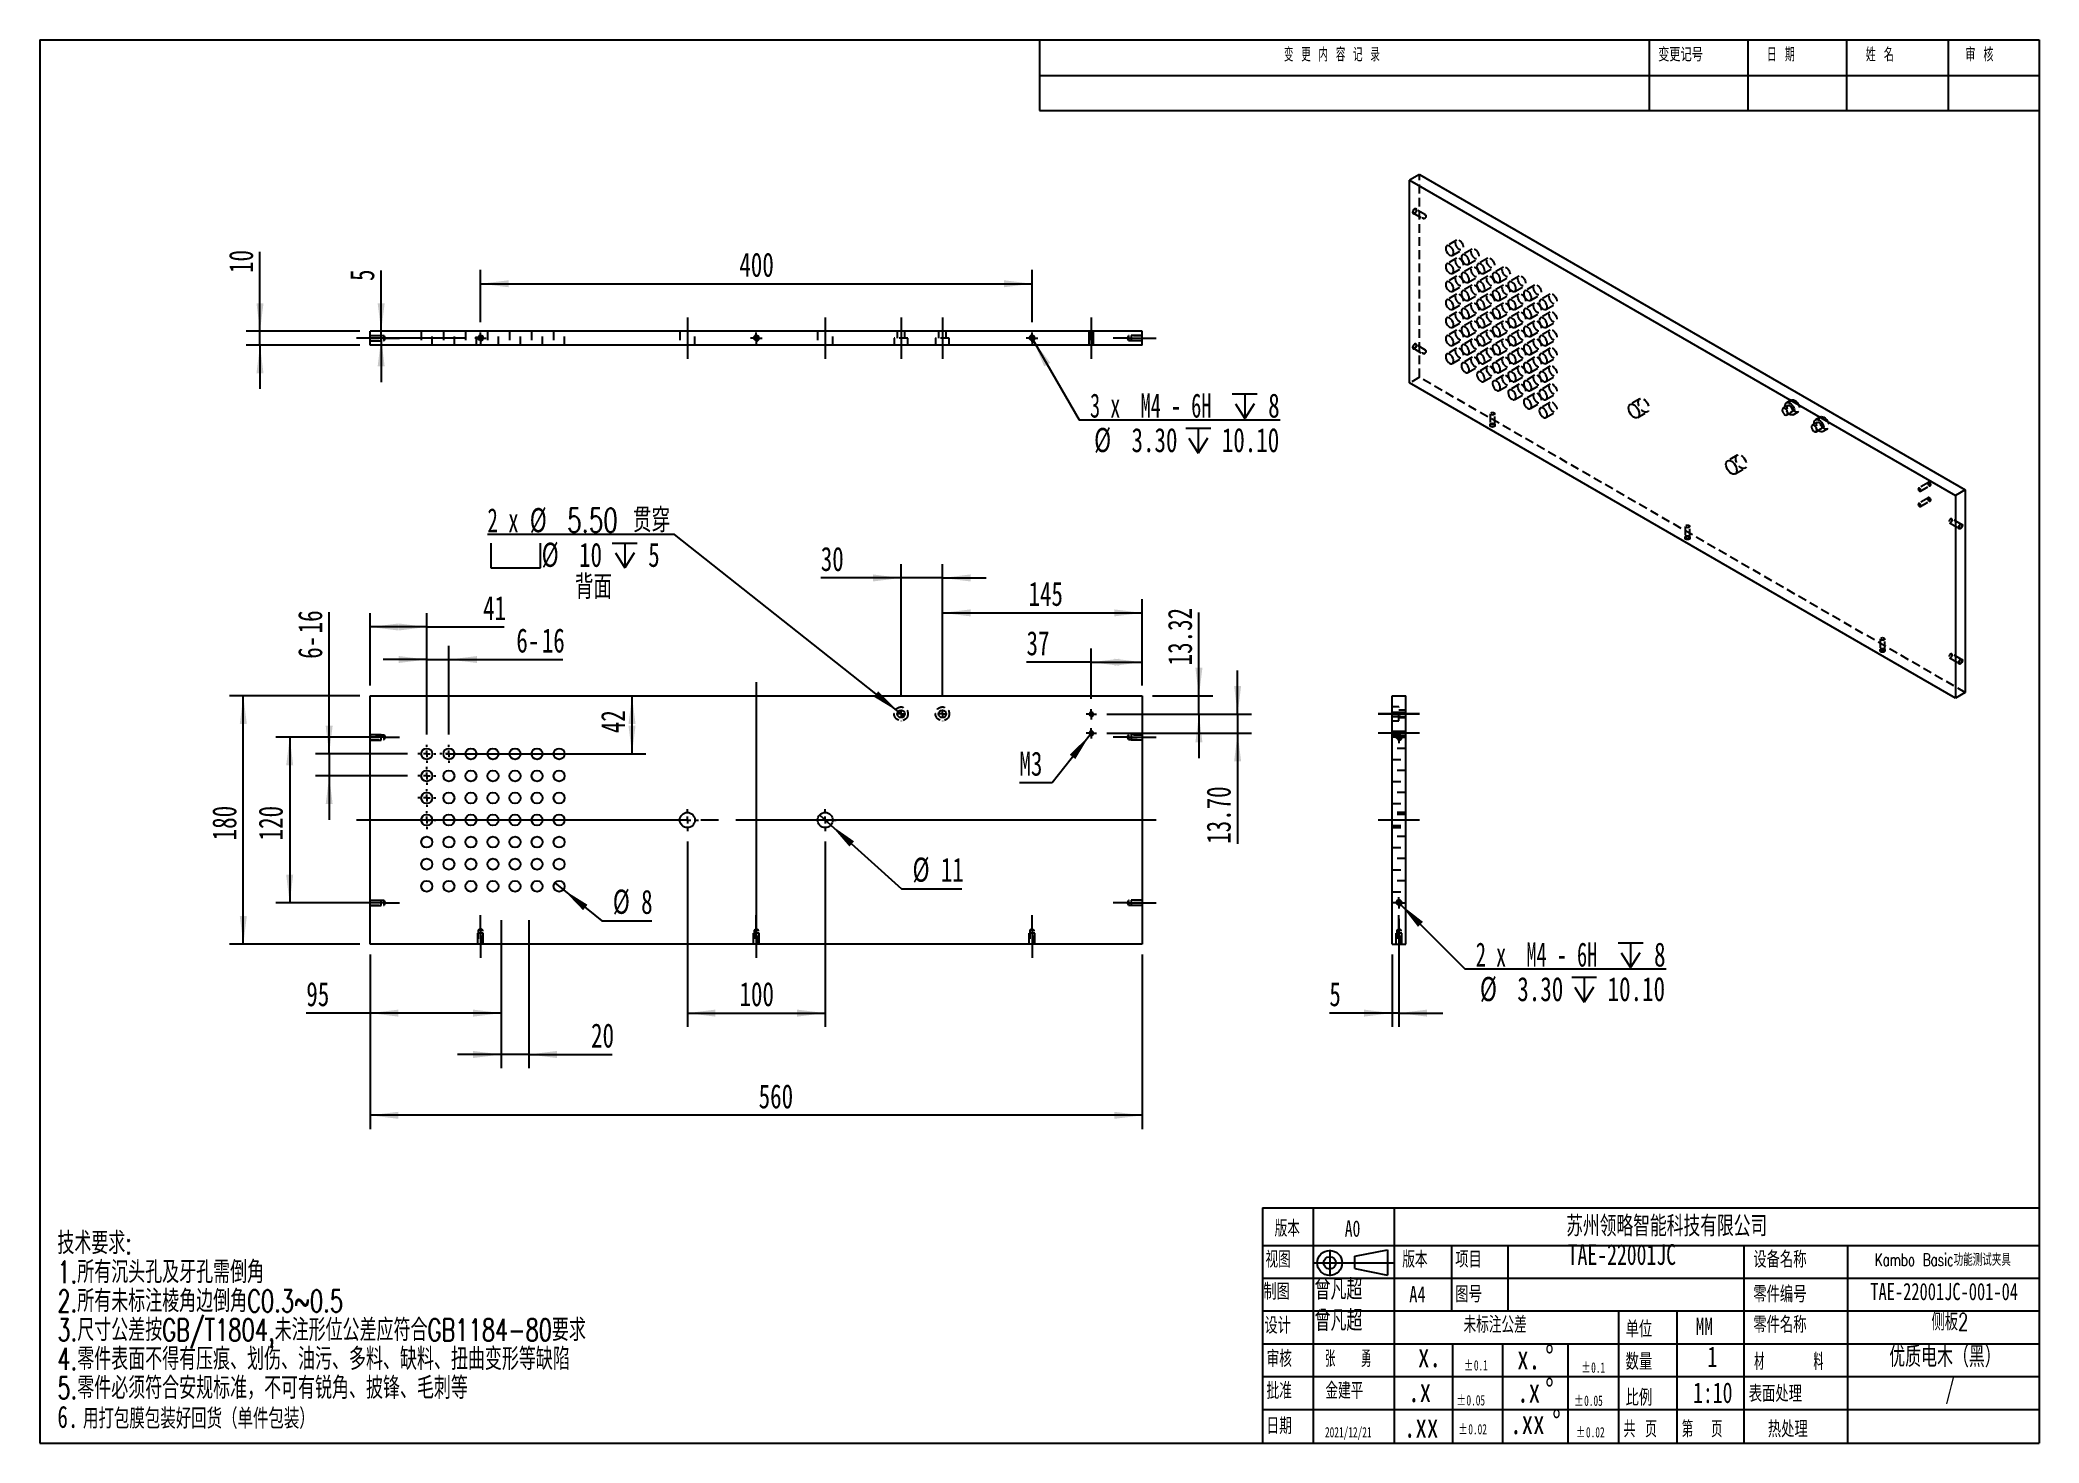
# Model space of a CAD drawing. Extents: x 2 to 292, y 3 to 207.
import ezdxf

# ---------------------------------------------------------------- set-up
doc = ezdxf.new("R2010")
doc.units = 0
for name, pattern in [('SLD-中心线', [34.29, 30.48, -1.27, 1.27, -1.27]), ('SLD-实线', [0]), ('SLD-虚线', [1.905, 1.27, -0.635])]:
    doc.linetypes.add(name, pattern=pattern)
doc.layers.get('0').update_dxf_attribs({"linetype": 'CONTINUOUS'})
for name, color, linetype in [('FORMAT', 7, 'SLD-实线'), ('图层1', 5, 'SLD-中心线'), ('图层7', 7, 'SLD-实线'), ('图框', 7, 'SLD-实线'), ('粗实线', 7, 'SLD-实线')]:
    doc.layers.add(name, color=color, linetype=linetype)
doc.styles.add('SLDTEXTSTYLE0', font='TXT', dxfattribs={"width": 0.7, "bigfont": 'bigfont'})
doc.styles.add('SLDTEXTSTYLE1', font='TXT', dxfattribs={"width": 0.736842, "bigfont": 'bigfont'})
doc.styles.add('SLDTEXTSTYLE10', font='TXT', dxfattribs={"width": 0.633333})
doc.styles.add('SLDTEXTSTYLE11', font='TXT', dxfattribs={"width": 0.616667})
doc.styles.add('SLDTEXTSTYLE2', font='TXT', dxfattribs={"width": 0.7})
doc.styles.add('SLDTEXTSTYLE3', font='TXT', dxfattribs={"width": 0.663})
doc.styles.add('SLDTEXTSTYLE4', font='TXT', dxfattribs={"width": 0.559211, "bigfont": 'bigfont'})
doc.styles.add('SLDTEXTSTYLE5', font='TXT', dxfattribs={"width": 0.736842})
doc.styles.add('SLDTEXTSTYLE6', font='TXT', dxfattribs={"width": 0.629187, "bigfont": 'bigfont'})
doc.styles.add('SLDTEXTSTYLE7', font='TXT', dxfattribs={"width": 0.657895, "bigfont": 'bigfont'})
doc.styles.add('SLDTEXTSTYLE8', font='TXT', dxfattribs={"width": 0.618421, "bigfont": 'bigfont'})
doc.styles.add('SLDTEXTSTYLE9', font='TXT', dxfattribs={"width": 0.58, "bigfont": 'bigfont'})
doc.dimstyles.new('SLDDIMSTYLE0', dxfattribs={"dimtxt": 3.5, "dimasz": 4.08, "dimexe": 0, "dimexo": 0.0625, "dimgap": 0.875, "dimtad": 2, "dimlfac": 5, "dimrnd": 1e-09, "dimzin": 12, "dimtxsty": 'SLDTEXTSTYLE2', "dimsah": 1, "dimcen": 0.09, "dimazin": 3, "dimtfac": 1, "dimtofl": 0, "dimtmove": 0, "dimatfit": 3, "dimtolj": 1, "dimtzin": 12})
doc.dimstyles.new('SLDDIMSTYLE1', dxfattribs={"dimtxt": 3.5, "dimasz": 4.08, "dimexe": 0, "dimexo": 0.0625, "dimgap": 0.875, "dimtad": 2, "dimlfac": 5, "dimrnd": 1e-09, "dimzin": 12, "dimtxsty": 'SLDTEXTSTYLE2', "dimsah": 1, "dimcen": 0.09, "dimazin": 3, "dimtfac": 1, "dimtmove": 0, "dimatfit": 3, "dimtolj": 1, "dimtzin": 12})
doc.dimstyles.new('SLDDIMSTYLE2', dxfattribs={"dimtxt": 3.5, "dimasz": 4.08, "dimexe": 0, "dimexo": 0.0625, "dimgap": 0.875, "dimtad": 0, "dimtih": 1, "dimtoh": 1, "dimlfac": 5, "dimrnd": 1e-09, "dimzin": 12, "dimtxsty": 'SLDTEXTSTYLE2', "dimblk1": 'NONE', "dimsah": 1, "dimcen": 0, "dimazin": 3, "dimtfac": 1, "dimtmove": 0, "dimatfit": 3, "dimtolj": 1, "dimtzin": 12})
doc.dimstyles.new('SLDDIMSTYLE3', dxfattribs={"dimtxt": 3.5, "dimasz": 4.08, "dimexe": 0, "dimexo": 0.0625, "dimgap": 0.875, "dimtad": 2, "dimlfac": 5, "dimrnd": 1e-09, "dimzin": 4, "dimtxsty": 'SLDTEXTSTYLE2', "dimsah": 1, "dimcen": 0.09, "dimazin": 3, "dimtfac": 1, "dimtmove": 0, "dimatfit": 3, "dimtolj": 1, "dimtzin": 12})
doc.dimstyles.new('SLDDIMSTYLE4', dxfattribs={"dimtxt": 3.5, "dimasz": 4.08, "dimexe": 0, "dimexo": 0.0625, "dimgap": 0.875, "dimtad": 0, "dimtih": 1, "dimtoh": 1, "dimlfac": 5, "dimrnd": 1e-09, "dimzin": 4, "dimtxsty": 'SLDTEXTSTYLE2', "dimblk1": 'NONE', "dimsah": 1, "dimcen": 0, "dimazin": 3, "dimtfac": 1, "dimtmove": 0, "dimatfit": 3, "dimtolj": 1, "dimtzin": 12})
doc.dimstyles.new('SLDDIMSTYLE5', dxfattribs={"dimtxt": 3.5, "dimasz": 4.08, "dimexe": 0, "dimexo": 0.0625, "dimgap": 0.875, "dimtad": 0, "dimtih": 1, "dimtoh": 1, "dimdec": 6, "dimlfac": 5, "dimrnd": 1e-09, "dimzin": 12, "dimtxsty": 'SLDTEXTSTYLE2', "dimblk1": 'NONE', "dimsah": 1, "dimcen": 0, "dimazin": 3, "dimtfac": 1, "dimtmove": 0, "dimatfit": 3, "dimtolj": 1, "dimtzin": 12})

msp = doc.modelspace()

# ---------------------------------------------------------------- texts
at = {"layer": 'FORMAT', "char_height": 2.38125, "attachment_point": 2, "style": 'SLDTEXTSTYLE0'}
for s, insert in [('\\M+194C5\\M+1967B', (183.15019978, 35.39475263)), ('\\M+196A2标\\M+1928D\\M+18CF6\\M+18DB7', (213.30359169, 21.45267775))]:
    msp.add_mtext(s, dxfattribs=dict(at, insert=insert))
at = {"layer": 'FORMAT', "color": 5, "insert": (192.61830553, 35.39475268), "char_height": 2.38125, "attachment_point": 2, "style": 'SLDTEXTSTYLE2'}
msp.add_mtext('A0', dxfattribs=at)
at = {"layer": '图层1'}
for s, insert, char_height, attachment_point, style in [('TAE-22001JC', (231.6854984, 31.92766345), 3, 2, 'SLDTEXTSTYLE2'), ('Kambo Basic\\M+18CF7\\M+1945C测试夹\\M+18BEF', (278.25251922, 30.57744909), 1.8, 2, 'SLDTEXTSTYLE0'), ('\\M+1915C\\M+1967D\\M+192B4', (187.11004352, 26.87743113), 3, 1, 'SLDTEXTSTYLE0'), ('TAE-22001JC-001-04', (278.44251509, 26.31484177), 2.5, 2, 'SLDTEXTSTYLE2'), ('\\M+1915C\\M+1967D\\M+192B4', (187.11004352, 22.3486825), 3, 1, 'SLDTEXTSTYLE0'), ('侧\\M+194C22', (279.27647304, 21.91040722), 2.5, 2, 'SLDTEXTSTYLE0'), ('优质电\\M+196D8\\M+18169\\M+1FC4B\\M+1816A', (278.56305726, 17.10553074), 3, 2, 'SLDTEXTSTYLE0'), ('1', (244.82181763, 17.10553057), 3, 2, 'SLDTEXTSTYLE2'), ('1:10', (244.87494266, 11.89709443), 3, 2, 'SLDTEXTSTYLE2'), ('/', (279.30295579, 12.4618011), 3, 2, 'SLDTEXTSTYLE2')]:
    msp.add_mtext(s, dxfattribs=dict(at, insert=insert, char_height=char_height, attachment_point=attachment_point, style=style))
at = {"layer": '图层7', "color": 5, "char_height": 2, "attachment_point": 1}
for s, insert, style in [('变 \\M+18D58 \\M+193E0 \\M+19765 记 录', (182.66411325, 205.45562471), 'SLDTEXTSTYLE6'), ('变\\M+18D58记\\M+18D86', (236.95844552, 205.45562471), 'SLDTEXTSTYLE1'), ('\\M+193FA \\M+18AFA', (252.71885129, 205.45562471), 'SLDTEXTSTYLE7'), ('\\M+190A9 \\M+196BC', (267.08320364, 205.45562471), 'SLDTEXTSTYLE7'), ('审 \\M+18A6A', (281.51731514, 205.45562471), 'SLDTEXTSTYLE7')]:
    msp.add_mtext(s, dxfattribs=dict(at, insert=insert, style=style))
at = {"layer": '图层7', "attachment_point": 1}
for s, insert, char_height, style in [('苏\\M+18F42领\\M+197AA\\M+19271\\M+1945C\\M+189C8\\M+18B5A\\M+1974C\\M+18CC0\\M+18CF6\\M+18E69', (223.60766877, 36.06507163), 3, 'SLDTEXTSTYLE1'), ('视图', (179.98815345, 30.90734463), 2.38125, 'SLDTEXTSTYLE0'), ('\\M+194C5\\M+1967B', (199.83327489, 30.90734463), 2.38125, 'SLDTEXTSTYLE0'), ('项\\M+196DA', (207.51761991, 30.90734463), 2.38125, 'SLDTEXTSTYLE1'), ('设备\\M+196BC\\M+18FCC', (250.75336199, 30.90734463), 2.38125, 'SLDTEXTSTYLE1'), ('\\M+190A7图', (179.67065348, 26.24513642), 2.38125, 'SLDTEXTSTYLE1'), ('\\M+197EB\\M+18C8F编\\M+18D86', (250.75336199, 25.85711231), 2.38125, 'SLDTEXTSTYLE1'), ('A4', (200.84089629, 25.85711231), 2.38125, 'SLDTEXTSTYLE5'), ('图\\M+18D86', (207.51761991, 25.85711231), 2.38125, 'SLDTEXTSTYLE1'), ('设计', (179.82940346, 21.32836368), 2.38125, 'SLDTEXTSTYLE1'), ('单\\M+188CA', (232.22978407, 20.80397018), 2.38125, 'SLDTEXTSTYLE1'), ('MM', (242.39487197, 21.26169976), 2.5, 'SLDTEXTSTYLE5'), ('\\M+197EB\\M+18C8F\\M+196BC\\M+18FCC', (250.75336199, 21.45267775), 2.38125, 'SLDTEXTSTYLE1'), ('审\\M+18A6A', (180.14690343, 16.50824819), 2.38125, 'SLDTEXTSTYLE0'), ('张   \\M+19745', (188.61773589, 16.50824819), 2.38125, 'SLDTEXTSTYLE9'), ('x.', (202.10966381, 17.59115646), 3.5, 'SLDTEXTSTYLE2'), ('\\M+19094\\M+197CA', (232.22978407, 16.08521175), 2.38125, 'SLDTEXTSTYLE1'), ('\\M+18DDE      \\M+197BF', (250.8856531, 16.08521175), 2.38125, 'SLDTEXTSTYLE4'), ('\\M+194E1\\M+18F79', (180.14690343, 11.86387207), 2.38125, 'SLDTEXTSTYLE0'), ('\\M+18BE0\\M+18C9A\\M+195BD', (188.67773511, 11.86387207), 2.38125, 'SLDTEXTSTYLE0'), ('.x', (200.68365282, 12.52439055), 3.5, 'SLDTEXTSTYLE2'), ('\\M+1955C\\M+196CA处\\M+1979D', (250.09352168, 11.44148228), 2.38125, 'SLDTEXTSTYLE1'), ('\\M+194E4\\M+197E1', (232.22978407, 10.87677561), 2.38125, 'SLDTEXTSTYLE1'), ('\\M+193FA\\M+18AFA', (180.14690343, 6.7635277), 2.38125, 'SLDTEXTSTYLE0'), ('.xx', (200.07285808, 7.3845543), 3.5, 'SLDTEXTSTYLE2'), ('\\M+18BA4 页', (231.93718833, 6.30164603), 2.38125, 'SLDTEXTSTYLE7'), ('\\M+191E6  页', (240.4032064, 6.30164603), 2.38125, 'SLDTEXTSTYLE8'), ('热处\\M+1979D', (252.87008895, 6.30164603), 2.38125, 'SLDTEXTSTYLE1'), ('2021/12/21', (188.61773589, 5.41128007), 1.5, 'SLDTEXTSTYLE3')]:
    msp.add_mtext(s, dxfattribs=dict(at, insert=insert, char_height=char_height, style=style))
at = {"layer": '图框', "color": 5, "insert": (79.80685703, 129.00762963), "char_height": 3.5, "attachment_point": 1, "style": 'SLDTEXTSTYLE0'}
msp.add_mtext('\\M+19477\\M+196CA', dxfattribs=at)

# ---------------------------------------------------------------- blocks, each defined once
blk = doc.blocks.new('SW_NOTE_0')
at = {"layer": '图层7', "color": 0, "char_height": 1.5, "attachment_point": 1, "style": 'SLDTEXTSTYLE3'}
for s, insert in [('%%p', (0, 1.93)), ('0.05', (1.44, 1.93))]:
    blk.add_mtext(s, dxfattribs=dict(at, insert=insert))
blk = doc.blocks.new('SW_NOTE_1')
at = {"layer": '图层7', "color": 0, "char_height": 1.5, "attachment_point": 1, "style": 'SLDTEXTSTYLE3'}
for s, insert in [('%%p', (0, 1.93)), ('0.02', (1.44, 1.93))]:
    blk.add_mtext(s, dxfattribs=dict(at, insert=insert))
blk = doc.blocks.new('SW_NOTE_2')
at = {"layer": '图层7', "color": 0, "char_height": 1.5, "attachment_point": 1, "style": 'SLDTEXTSTYLE3'}
for s, insert in [('%%p', (0, 1.93)), ('0.1', (1.44, 1.93))]:
    blk.add_mtext(s, dxfattribs=dict(at, insert=insert))
blk = doc.blocks.new('SW_NOTE_3')
at = {"layer": '图层7', "color": 0, "attachment_point": 1}
for s, insert, char_height, style in [('\\M+18B5A术\\M+19776\\M+18B81:', (0, 4.13), 3.2, 'SLDTEXTSTYLE0'), ('1.\\M+18F8A\\M+1974C沉头\\M+18D45\\M+18B79\\M+189E5\\M+18D45\\M+18EF9\\M+1937C\\M+18A70', (0, -0.07), 3.2, 'SLDTEXTSTYLE0'), ('2.\\M+18F8A\\M+1974C\\M+196A2标\\M+1928D棱\\M+18A70边\\M+1937C\\M+18A70C0.3~0.5', (0, -4.27), 3.2, 'SLDTEXTSTYLE0'), ('3.\\M+18EDA\\M+190A1\\M+18CF6\\M+18DB7\\M+188C2GB/T1804,\\M+196A2\\M+1928D\\M+18C60\\M+188CA\\M+18CF6\\M+18DB7应\\M+19584\\M+18D87GB1184-80\\M+19776\\M+18B81', (0, -8.47), 3.2, 'SLDTEXTSTYLE0'), ('4.\\M+197EB\\M+18C8F\\M+1955C\\M+196CA\\M+19573\\M+193BE\\M+1974C压\\M+18DAD\\M+18141划伤\\M+18141\\M+196FB污\\M+18141\\M+191BD\\M+197BF\\M+18141\\M+1E39E\\M+197BF\\M+18141扭\\M+18BC8变\\M+18C60\\M+19399\\M+1E39E\\M+1E89C', (0, -12.67), 3.2, 'SLDTEXTSTYLE0'), ('5.\\M+197EB\\M+18C8F\\M+1954B须\\M+19584\\M+18D87\\M+188C0规标\\M+18F79\\M+18143\\M+19573\\M+189C2\\M+1974C锐\\M+18A70\\M+18141\\M+194E2锋\\M+18141\\M+196D1\\M+18E68\\M+19399', (0, -16.87), 3.2, 'SLDTEXTSTYLE0'), ('6.', (0, -21.07), 3.2, 'SLDTEXTSTYLE2'), ('\\M+19770\\M+191C5\\M+195EF\\M+1968C\\M+195EF\\M+19195\\M+18D44\\M+189F1货\\M+18169单\\M+18C8F\\M+195EF\\M+19195\\M+1816A', (3.72, -21.47), 2.91042, 'SLDTEXTSTYLE0')]:
    blk.add_mtext(s, dxfattribs=dict(at, insert=insert, char_height=char_height, style=style))
blk = doc.blocks.new('SW_NOTE_4')
at = {"layer": '图层7', "color": 0, "char_height": 3.5, "attachment_point": 1, "style": 'SLDTEXTSTYLE2'}
for s, insert in [('.x', (0, 4.51)), ('%%d', (4.07, 4.51))]:
    blk.add_mtext(s, dxfattribs=dict(at, insert=insert))
blk = doc.blocks.new('SW_NOTE_5')
at = {"layer": '图层7', "color": 0, "char_height": 3.5, "attachment_point": 1, "style": 'SLDTEXTSTYLE2'}
for s, insert in [('x.', (0, 4.51)), ('%%d', (4.07, 4.51))]:
    blk.add_mtext(s, dxfattribs=dict(at, insert=insert))
blk = doc.blocks.new('SW_NOTE_6')
at = {"layer": '图层7', "color": 0, "char_height": 3.5, "attachment_point": 1, "style": 'SLDTEXTSTYLE2'}
for s, insert in [('.xx', (0, 4.51)), ('%%d', (6.11, 4.51))]:
    blk.add_mtext(s, dxfattribs=dict(at, insert=insert))
blk = doc.blocks.new('SW_NOTE_7')
at = {"layer": '图层7', "color": 0, "char_height": 1.5, "attachment_point": 1, "style": 'SLDTEXTSTYLE3'}
for s, insert in [('%%p', (0, 1.93)), ('0.1', (1.44, 1.93))]:
    blk.add_mtext(s, dxfattribs=dict(at, insert=insert))
blk = doc.blocks.new('SW_NOTE_8')
at = {"layer": '图层7', "color": 0, "char_height": 1.5, "attachment_point": 1, "style": 'SLDTEXTSTYLE3'}
for s, insert in [('%%p', (0, 1.93)), ('0.05', (1.44, 1.93))]:
    blk.add_mtext(s, dxfattribs=dict(at, insert=insert))
blk = doc.blocks.new('SW_NOTE_9')
at = {"layer": '图层7', "color": 0, "char_height": 1.5, "attachment_point": 1, "style": 'SLDTEXTSTYLE3'}
for s, insert in [('%%p', (0, 1.93)), ('0.02', (1.44, 1.93))]:
    blk.add_mtext(s, dxfattribs=dict(at, insert=insert))
blk = doc.blocks.new('_D')
at = {"layer": '图框', "color": 5}
for p, q in [((48.62, 111.44), (29.7, 111.44)), ((31.7, 75.44), (31.7, 111.44)), ((48.62, 75.44), (29.7, 75.44))]:
    blk.add_line(p, q, dxfattribs=at)
for points in [[(31.7, 111.44), (31.19, 107.36), (32.21, 107.36)], [(31.7, 75.44), (32.21, 79.52), (31.19, 79.52)]]:
    blk.add_solid(points, dxfattribs=at)
at = {"layer": '图框', "color": 5, "insert": (27.19, 90.5), "char_height": 3.5, "attachment_point": 1, "rotation": 90, "style": 'SLDTEXTSTYLE2'}
blk.add_mtext('180', dxfattribs=at)
blk = doc.blocks.new('_D_1')
at = {"layer": '图框', "color": 5}
for p, q in [((50.12, 73.94), (50.12, 48.62)), ((162.12, 73.94), (162.12, 48.62)), ((162.12, 50.62), (50.12, 50.62))]:
    blk.add_line(p, q, dxfattribs=at)
for points in [[(50.12, 50.62), (54.2, 50.11), (54.2, 51.13)], [(162.12, 50.62), (158.04, 51.13), (158.04, 50.11)]]:
    blk.add_solid(points, dxfattribs=at)
at = {"layer": '图框', "color": 5, "insert": (106.46, 55.13), "char_height": 3.5, "attachment_point": 1, "style": 'SLDTEXTSTYLE2'}
blk.add_mtext('560', dxfattribs=at)
blk = doc.blocks.new('_D_2')
at = {"layer": '图框', "color": 5}
for p, q in [((50.64, 105.44), (36.43, 105.44)), ((38.43, 105.44), (38.43, 81.44)), ((50.64, 81.44), (36.43, 81.44))]:
    blk.add_line(p, q, dxfattribs=at)
for points in [[(38.43, 105.44), (37.92, 101.36), (38.94, 101.36)], [(38.43, 81.44), (38.94, 85.52), (37.92, 85.52)]]:
    blk.add_solid(points, dxfattribs=at)
at = {"layer": '图框', "color": 5, "insert": (33.92, 90.49), "char_height": 3.5, "attachment_point": 1, "rotation": 90, "style": 'SLDTEXTSTYLE2'}
blk.add_mtext('120', dxfattribs=at)
blk = doc.blocks.new('_D_3')
at = {"layer": '图框', "color": 5}
for p, q in [((96.12, 90.34), (96.12, 63.44)), ((116.12, 90.34), (116.12, 63.44)), ((96.12, 65.44), (116.12, 65.44))]:
    blk.add_line(p, q, dxfattribs=at)
for points in [[(96.12, 65.44), (100.2, 64.93), (100.2, 65.95)], [(116.12, 65.44), (112.04, 65.95), (112.04, 64.93)]]:
    blk.add_solid(points, dxfattribs=at)
at = {"layer": '图框', "color": 5, "insert": (103.68, 69.95), "char_height": 3.5, "attachment_point": 1, "style": 'SLDTEXTSTYLE2'}
blk.add_mtext('100', dxfattribs=at)
blk = doc.blocks.new('_D_4')
at = {"layer": '图框', "color": 5}
for p, q in [((69.12, 78.94), (69.12, 63.44)), ((50.12, 73.94), (50.12, 63.44)), ((50.12, 65.44), (40.84, 65.44)), ((69.12, 65.44), (50.12, 65.44))]:
    blk.add_line(p, q, dxfattribs=at)
for points in [[(50.12, 65.44), (54.2, 64.93), (54.2, 65.95)], [(69.12, 65.44), (65.04, 65.95), (65.04, 64.93)]]:
    blk.add_solid(points, dxfattribs=at)
at = {"layer": '图框', "color": 5, "insert": (40.84, 69.95), "char_height": 3.5, "attachment_point": 1, "style": 'SLDTEXTSTYLE2'}
blk.add_mtext('95', dxfattribs=at)
blk = doc.blocks.new('_D_5')
at = {"layer": '图框', "color": 5}
for p, q in [((69.12, 78.94), (69.12, 57.44)), ((73.12, 78.94), (73.12, 57.44)), ((69.12, 59.44), (62.77, 59.44)), ((73.12, 59.44), (69.12, 59.44)), ((73.12, 59.44), (85.22, 59.44))]:
    blk.add_line(p, q, dxfattribs=at)
for points in [[(69.12, 59.44), (65.04, 59.95), (65.04, 58.93)], [(73.12, 59.44), (77.2, 58.93), (77.2, 59.95)]]:
    blk.add_solid(points, dxfattribs=at)
at = {"layer": '图框', "color": 5, "insert": (82.15, 63.95), "char_height": 3.5, "attachment_point": 1, "style": 'SLDTEXTSTYLE2'}
blk.add_mtext('20', dxfattribs=at)
blk = doc.blocks.new('_D_6')
at = {"layer": '图框', "color": 5}
for p, q in [((115.3, 94.18), (116.94, 92.71)), ((116.94, 92.71), (127.19, 83.48)), ((127.19, 83.48), (135.96, 83.48))]:
    blk.add_line(p, q, dxfattribs=at)
blk.add_solid([(116.94, 92.71), (119.63, 89.6), (120.31, 90.35)], dxfattribs=at)
at = {"layer": '图框', "color": 5, "char_height": 3.5, "attachment_point": 1, "style": 'SLDTEXTSTYLE2'}
for s, insert in [('%%c', (128.78, 88)), ('11', (132.89, 87.99))]:
    blk.add_mtext(s, dxfattribs=dict(at, insert=insert))
blk = doc.blocks.new('_NONE')
blk = doc.blocks.new('_D_7')
at = {"layer": '图框', "color": 5}
for p, q in [((170.33, 111.44), (170.33, 123.55)), ((163.62, 111.44), (172.33, 111.44)), ((170.33, 108.78), (170.33, 111.44)), ((156.97, 108.78), (172.33, 108.78)), ((170.33, 108.78), (170.33, 102.43))]:
    blk.add_line(p, q, dxfattribs=at)
for points in [[(170.33, 111.44), (170.84, 115.52), (169.82, 115.52)], [(170.33, 108.78), (169.82, 104.7), (170.84, 104.7)]]:
    blk.add_solid(points, dxfattribs=at)
at = {"layer": '图框', "color": 5, "insert": (165.82, 115.87), "char_height": 3.5, "attachment_point": 1, "rotation": 90, "style": 'SLDTEXTSTYLE2'}
blk.add_mtext('13.32', dxfattribs=at)
blk = doc.blocks.new('_D_8')
at = {"layer": '图框', "color": 5}
for p, q in [((175.94, 108.78), (175.94, 115.13)), ((156.97, 108.78), (177.94, 108.78)), ((175.94, 108.78), (175.94, 106.04)), ((156.97, 106.04), (177.94, 106.04)), ((175.94, 106.04), (175.94, 89.99))]:
    blk.add_line(p, q, dxfattribs=at)
for points in [[(175.94, 108.78), (176.45, 112.86), (175.44, 112.86)], [(175.94, 106.04), (175.44, 101.96), (176.45, 101.96)]]:
    blk.add_solid(points, dxfattribs=at)
at = {"layer": '图框', "color": 5, "insert": (171.43, 89.99), "char_height": 3.5, "attachment_point": 1, "rotation": 90, "style": 'SLDTEXTSTYLE2'}
blk.add_mtext('13.70', dxfattribs=at)
blk = doc.blocks.new('_D_9')
at = {"layer": '图框', "color": 5}
for p, q in [((154.72, 116.33), (145.32, 116.33)), ((154.72, 111.03), (154.72, 118.33)), ((154.72, 116.33), (162.12, 116.33)), ((162.12, 112.94), (162.12, 118.33))]:
    blk.add_line(p, q, dxfattribs=at)
for points in [[(154.72, 116.33), (158.8, 115.82), (158.8, 116.84)], [(162.12, 116.33), (158.04, 116.84), (158.04, 115.82)]]:
    blk.add_solid(points, dxfattribs=at)
at = {"layer": '图框', "color": 5, "insert": (145.32, 120.84), "char_height": 3.5, "attachment_point": 1, "style": 'SLDTEXTSTYLE2'}
blk.add_mtext('37', dxfattribs=at)
blk = doc.blocks.new('_D_10')
at = {"layer": '图框', "color": 5}
for p, q in [((133.12, 111.39), (133.12, 125.48)), ((162.12, 112.94), (162.12, 125.48)), ((133.12, 123.48), (162.12, 123.48))]:
    blk.add_line(p, q, dxfattribs=at)
for points in [[(133.12, 123.48), (137.2, 122.98), (137.2, 123.99)], [(162.12, 123.48), (158.04, 123.99), (158.04, 122.98)]]:
    blk.add_solid(points, dxfattribs=at)
at = {"layer": '图框', "color": 5, "insert": (145.6, 128), "char_height": 3.5, "attachment_point": 1, "style": 'SLDTEXTSTYLE2'}
blk.add_mtext('145', dxfattribs=at)
blk = doc.blocks.new('_D_11')
at = {"layer": '图框', "color": 5}
for p, q in [((127.12, 111.39), (127.12, 130.55)), ((133.12, 111.39), (133.12, 130.55)), ((127.12, 128.55), (115.47, 128.55)), ((133.12, 128.55), (127.12, 128.55)), ((133.12, 128.55), (139.47, 128.55))]:
    blk.add_line(p, q, dxfattribs=at)
for points in [[(127.12, 128.55), (123.04, 129.06), (123.04, 128.04)], [(133.12, 128.55), (137.2, 128.04), (137.2, 129.06)]]:
    blk.add_solid(points, dxfattribs=at)
at = {"layer": '图框', "color": 5, "insert": (115.47, 133.06), "char_height": 3.5, "attachment_point": 1, "style": 'SLDTEXTSTYLE2'}
blk.add_mtext('30', dxfattribs=at)
blk = doc.blocks.new('_D_12')
at = {"layer": '图框', "color": 5}
for p, q in [((154.53, 105.8), (149.04, 98.86)), ((154.91, 106.27), (154.53, 105.8)), ((149.04, 98.86), (144.29, 98.86))]:
    blk.add_line(p, q, dxfattribs=at)
blk.add_solid([(154.53, 105.8), (151.6, 102.92), (152.4, 102.29)], dxfattribs=at)
at = {"layer": '图框', "color": 5, "insert": (144.29, 103.37), "char_height": 3.5, "attachment_point": 1, "style": 'SLDTEXTSTYLE2'}
blk.add_mtext('M3', dxfattribs=at)
blk = doc.blocks.new('SW_SYMBOL_HOLE_SPOT')
at = {"layer": '图框', "color": 0}
for p, q in [((0, 875), (0, 75)), ((1600, 75), (1600, 875)), ((0, 75), (1600, 75))]:
    blk.add_line(p, q, dxfattribs=at)
blk = doc.blocks.new('SW_SYMBOL_HOLE_DEPTH')
at = {"layer": '图框', "color": 0}
for p, q in [((0, 875), (800, 875)), ((400, 875), (400, 75)), ((100, 555), (400, 75)), ((700, 555), (400, 75))]:
    blk.add_line(p, q, dxfattribs=at)
blk = doc.blocks.new('_D_13')
at = {"layer": '图框', "color": 5}
for p, q in [((94.27, 134.86), (67.12, 134.86)), ((126.69, 109.18), (94.27, 134.86)), ((127.55, 108.5), (126.69, 109.18))]:
    blk.add_line(p, q, dxfattribs=at)
blk.add_solid([(126.69, 109.18), (123.81, 112.12), (123.17, 111.32)], dxfattribs=at)
at = {"layer": '图框', "color": 5, "xscale": 0.004511737089201878, "yscale": 0.004511737089201878, "zscale": 0.004511737089201878}
for name, p in [('SW_SYMBOL_HOLE_SPOT', (67.61, 129.67)), ('SW_SYMBOL_HOLE_DEPTH', (85.23, 129.67))]:
    blk.add_blockref(name, p, dxfattribs=at)
at = {"layer": '图框', "color": 5, "char_height": 3.5, "attachment_point": 1}
for s, insert, style in [('2 x', (67.12, 138.67), 'SLDTEXTSTYLE10'), ('%%c', (73.25, 138.69), 'SLDTEXTSTYLE2'), ('5.50 贯\\M+190FA', (78.68, 138.67), 'SLDTEXTSTYLE0'), ('%%c', (74.98, 133.67), 'SLDTEXTSTYLE2'), ('10', (80.41, 133.66), 'SLDTEXTSTYLE2'), ('5', (90.44, 133.66), 'SLDTEXTSTYLE2')]:
    blk.add_mtext(s, dxfattribs=dict(at, insert=insert, style=style))
blk = doc.blocks.new('_D_14')
at = {"layer": '图框', "color": 5}
for p, q in [((58.32, 116.72), (51.97, 116.72)), ((58.32, 105.84), (58.32, 118.72)), ((58.32, 116.72), (61.52, 116.72)), ((61.52, 105.84), (61.52, 118.72)), ((61.52, 116.72), (78.07, 116.72))]:
    blk.add_line(p, q, dxfattribs=at)
for points in [[(58.32, 116.72), (54.24, 117.23), (54.24, 116.22)], [(61.52, 116.72), (65.6, 116.22), (65.6, 117.23)]]:
    blk.add_solid(points, dxfattribs=at)
at = {"layer": '图框', "color": 5, "char_height": 3.5, "attachment_point": 1, "style": 'SLDTEXTSTYLE2'}
for s, insert in [('6-', (71.31, 121.24)), ('16', (75, 121.24))]:
    blk.add_mtext(s, dxfattribs=dict(at, insert=insert))
blk = doc.blocks.new('_D_15')
at = {"layer": '图框', "color": 5}
for p, q in [((44.16, 103.04), (44.16, 123.59)), ((55.52, 103.04), (42.16, 103.04)), ((44.16, 103.04), (44.16, 99.84)), ((55.52, 99.84), (42.16, 99.84)), ((44.16, 99.84), (44.16, 93.49))]:
    blk.add_line(p, q, dxfattribs=at)
for points in [[(44.16, 103.04), (44.66, 107.12), (43.65, 107.12)], [(44.16, 99.84), (43.65, 95.76), (44.66, 95.76)]]:
    blk.add_solid(points, dxfattribs=at)
at = {"layer": '图框', "color": 5, "char_height": 3.5, "attachment_point": 1, "rotation": 90, "style": 'SLDTEXTSTYLE2'}
for s, insert in [('16', (39.64, 120.52)), ('6-', (39.64, 116.83))]:
    blk.add_mtext(s, dxfattribs=dict(at, insert=insert))
blk = doc.blocks.new('_D_16')
at = {"layer": '图框', "color": 5}
for p, q in [((50.12, 112.94), (50.12, 123.44)), ((58.32, 105.84), (58.32, 123.44)), ((58.32, 121.44), (50.12, 121.44)), ((58.32, 121.44), (69.56, 121.44))]:
    blk.add_line(p, q, dxfattribs=at)
for points in [[(50.12, 121.44), (54.2, 120.93), (54.2, 121.95)], [(58.32, 121.44), (54.24, 121.95), (54.24, 120.93)]]:
    blk.add_solid(points, dxfattribs=at)
at = {"layer": '图框', "color": 5, "insert": (66.49, 125.95), "char_height": 3.5, "attachment_point": 1, "style": 'SLDTEXTSTYLE2'}
blk.add_mtext('41', dxfattribs=at)
blk = doc.blocks.new('_D_17')
at = {"layer": '图框', "color": 5}
for p, q in [((88.09, 103.04), (88.09, 111.44)), ((61.12, 103.04), (90.09, 103.04))]:
    blk.add_line(p, q, dxfattribs=at)
for points in [[(88.09, 111.44), (87.58, 107.36), (88.6, 107.36)], [(88.09, 103.04), (88.6, 107.12), (87.58, 107.12)]]:
    blk.add_solid(points, dxfattribs=at)
at = {"layer": '图框', "color": 5, "insert": (83.58, 106.04), "char_height": 3.5, "attachment_point": 1, "rotation": 90, "style": 'SLDTEXTSTYLE2'}
blk.add_mtext('42', dxfattribs=at)
blk = doc.blocks.new('_D_18')
at = {"layer": '图框', "color": 5}
for p, q in [((76.9, 84.35), (78.14, 83.34)), ((78.14, 83.34), (83.71, 78.82)), ((83.71, 78.82), (90.95, 78.82))]:
    blk.add_line(p, q, dxfattribs=at)
blk.add_solid([(78.14, 83.34), (80.99, 80.37), (81.63, 81.16)], dxfattribs=at)
at = {"layer": '图框', "color": 5, "char_height": 3.5, "attachment_point": 1, "style": 'SLDTEXTSTYLE2'}
for s, insert in [('%%c', (85.3, 83.35)), ('8', (89.41, 83.33))]:
    blk.add_mtext(s, dxfattribs=dict(at, insert=insert))
blk = doc.blocks.new('SW_CENTERMARKSYMBOL_0')
at = {"layer": '图框', "color": 0}
for p, q in [((-1, 0), (-1.6, 0)), ((0, 0), (-0.5, 0)), ((0, 1), (0, 1.6)), ((0, 0), (0, 0.5)), ((0, 0), (0, -0.5)), ((0, 0), (0.5, 0)), ((1, 0), (1.6, 0)), ((0, -1), (0, -1.6))]:
    blk.add_line(p, q, dxfattribs=at)
blk = doc.blocks.new('SW_CENTERMARKSYMBOL_1')
at = {"layer": '图框', "color": 0}
for p, q in [((-1, 0), (-1.6, 0)), ((0, 0), (-0.5, 0)), ((0, 1), (0, 1.6)), ((0, 0), (0, 0.5)), ((0, 0), (0, -0.5)), ((0, 0), (0.5, 0)), ((1, 0), (1.6, 0)), ((0, -1), (0, -1.6))]:
    blk.add_line(p, q, dxfattribs=at)
blk = doc.blocks.new('SW_CENTERMARKSYMBOL_2')
at = {"layer": '图框', "color": 0}
for p, q in [((-0.5, 0), (-0.75, 0)), ((0, 0), (-0.5, 0)), ((0, 0.5), (0, 0.75)), ((0, 0), (0, 0.5)), ((0, 0), (0, -0.5)), ((0, 0), (0.5, 0)), ((0.5, 0), (0.75, 0)), ((0, -0.5), (0, -0.75))]:
    blk.add_line(p, q, dxfattribs=at)
blk = doc.blocks.new('SW_CENTERMARKSYMBOL_3')
at = {"layer": '图框', "color": 0}
for p, q in [((-0.5, 0), (-0.75, 0)), ((0, 0), (-0.5, 0)), ((0, 0.5), (0, 0.75)), ((0, 0), (0, 0.5)), ((0, 0), (0, -0.5)), ((0, 0), (0.5, 0)), ((0.5, 0), (0.75, 0)), ((0, -0.5), (0, -0.75))]:
    blk.add_line(p, q, dxfattribs=at)
blk = doc.blocks.new('SW_CENTERMARKSYMBOL_4')
at = {"layer": '图框', "color": 0}
for p, q in [((-1, 0), (-1.05, 0)), ((0, 0), (-0.5, 0)), ((0, 1), (0, 1.05)), ((0, 0), (0, 0.5)), ((0, 0), (0, -0.5)), ((0, 0), (0.5, 0)), ((1, 0), (1.05, 0)), ((0, -1), (0, -1.05))]:
    blk.add_line(p, q, dxfattribs=at)
blk = doc.blocks.new('SW_CENTERMARKSYMBOL_5')
at = {"layer": '图框', "color": 0}
for p, q in [((-1, 0), (-1.05, 0)), ((0, 0), (-0.5, 0)), ((0, 1), (0, 1.05)), ((0, 0), (0, 0.5)), ((0, 0), (0, -0.5)), ((0, 0), (0.5, 0)), ((1, 0), (1.05, 0)), ((0, -1), (0, -1.05))]:
    blk.add_line(p, q, dxfattribs=at)
blk = doc.blocks.new('SW_CENTERMARKSYMBOL_6')
at = {"layer": '图框', "color": 0}
for p, q in [((-1, 0), (-1.3, 0)), ((0, 0), (-0.5, 0)), ((0, 1), (0, 1.3)), ((0, 0), (0, 0.5)), ((0, 0), (0, -0.5)), ((0, 0), (0.5, 0)), ((1, 0), (1.3, 0)), ((0, -1), (0, -1.3))]:
    blk.add_line(p, q, dxfattribs=at)
blk = doc.blocks.new('SW_CENTERMARKSYMBOL_7')
at = {"layer": '图框', "color": 0}
for p, q in [((-1, 0), (-1.3, 0)), ((0, 0), (-0.5, 0)), ((0, 1), (0, 1.3)), ((0, 0), (0, 0.5)), ((0, 0), (0, -0.5)), ((0, 0), (0.5, 0)), ((1, 0), (1.3, 0)), ((0, -1), (0, -1.3))]:
    blk.add_line(p, q, dxfattribs=at)
blk = doc.blocks.new('SW_CENTERMARKSYMBOL_8')
at = {"layer": '图框', "color": 0}
for p, q in [((-1, 0), (-1.3, 0)), ((0, 0), (-0.5, 0)), ((0, 1), (0, 1.3)), ((0, 0), (0, 0.5)), ((0, 0), (0, -0.5)), ((0, 0), (0.5, 0)), ((1, 0), (1.3, 0)), ((0, -1), (0, -1.3))]:
    blk.add_line(p, q, dxfattribs=at)
blk = doc.blocks.new('SW_CENTERMARKSYMBOL_9')
at = {"layer": '图框', "color": 0}
for p, q in [((-1, 0), (-1.3, 0)), ((0, 0), (-0.5, 0)), ((0, 1), (0, 1.3)), ((0, 0), (0, 0.5)), ((0, 0), (0, -0.5)), ((0, 0), (0.5, 0)), ((1, 0), (1.3, 0)), ((0, -1), (0, -1.3))]:
    blk.add_line(p, q, dxfattribs=at)
blk = doc.blocks.new('SW_CENTERMARKSYMBOL_10')
at = {"layer": '图框', "color": 0}
for p, q in [((-1, 0), (-1.3, 0)), ((0, 0), (-0.5, 0)), ((0, 1), (0, 1.3)), ((0, 0), (0, 0.5)), ((0, 0), (0, -0.5)), ((0, 0), (0.5, 0)), ((1, 0), (1.3, 0)), ((0, -1), (0, -1.3))]:
    blk.add_line(p, q, dxfattribs=at)
blk = doc.blocks.new('_D_19')
at = {"layer": '图框', "color": 5}
for p, q in [((199.35, 79.11), (199.35, 63.44)), ((198.35, 73.94), (198.35, 63.44)), ((198.35, 65.44), (189.25, 65.44)), ((199.35, 65.44), (198.35, 65.44)), ((199.35, 65.44), (205.7, 65.44))]:
    blk.add_line(p, q, dxfattribs=at)
for points in [[(198.35, 65.44), (194.27, 65.95), (194.27, 64.93)], [(199.35, 65.44), (203.43, 64.93), (203.43, 65.95)]]:
    blk.add_solid(points, dxfattribs=at)
at = {"layer": '图框', "color": 5, "insert": (189.25, 69.95), "char_height": 3.5, "attachment_point": 1, "style": 'SLDTEXTSTYLE2'}
blk.add_mtext('5', dxfattribs=at)
blk = doc.blocks.new('_D_20')
at = {"layer": '图框', "color": 5}
for p, q in [((199.12, 81.68), (199.59, 81.21)), ((199.59, 81.21), (208.91, 71.88)), ((208.91, 71.88), (238.11, 71.88))]:
    blk.add_line(p, q, dxfattribs=at)
blk.add_solid([(199.59, 81.21), (202.11, 77.96), (202.83, 78.68)], dxfattribs=at)
at = {"layer": '图框', "color": 5, "xscale": 0.004511737089201878, "yscale": 0.004511737089201878, "zscale": 0.004511737089201878}
for p in [(231.15, 71.7), (224.41, 66.69)]:
    blk.add_blockref('SW_SYMBOL_HOLE_DEPTH', p, dxfattribs=at)
at = {"layer": '图框', "color": 5, "char_height": 3.5, "attachment_point": 1}
for s, insert, style in [('2 x  M4 - 6H', (210.5, 75.69), 'SLDTEXTSTYLE11'), ('8', (236.36, 75.69), 'SLDTEXTSTYLE2'), ('%%c', (211.09, 70.69), 'SLDTEXTSTYLE2'), ('3.30', (216.52, 70.68), 'SLDTEXTSTYLE2'), ('10.10', (229.62, 70.68), 'SLDTEXTSTYLE2')]:
    blk.add_mtext(s, dxfattribs=dict(at, insert=insert, style=style))
blk = doc.blocks.new('SW_CENTERMARKSYMBOL_11')
at = {"layer": '图框', "color": 0}
for p, q in [((-0.5, 0), (-0.83, 0)), ((0, 0), (-0.5, 0)), ((0, 0.5), (0, 0.83)), ((0, 0), (0, 0.5)), ((0, 0), (0, -0.5)), ((0, 0), (0.5, 0)), ((0.5, 0), (0.83, 0)), ((0, -0.5), (0, -0.83))]:
    blk.add_line(p, q, dxfattribs=at)
blk = doc.blocks.new('SW_CENTERMARKSYMBOL_12')
at = {"layer": '图框', "color": 0}
for p, q in [((-0.5, 0), (-0.83, 0)), ((0, 0), (-0.5, 0)), ((0, 0.5), (0, 0.83)), ((0, 0), (0, 0.5)), ((0, 0), (0, -0.5)), ((0, 0), (0.5, 0)), ((0.5, 0), (0.83, 0)), ((0, -0.5), (0, -0.83))]:
    blk.add_line(p, q, dxfattribs=at)
blk = doc.blocks.new('_D_21')
at = {"layer": '图框', "color": 5}
for p, q in [((66.12, 165.65), (66.12, 173.22)), ((66.12, 171.22), (146.12, 171.22)), ((146.12, 165.65), (146.12, 173.22))]:
    blk.add_line(p, q, dxfattribs=at)
for points in [[(66.12, 171.22), (70.2, 170.71), (70.2, 171.73)], [(146.12, 171.22), (142.04, 171.73), (142.04, 170.71)]]:
    blk.add_solid(points, dxfattribs=at)
at = {"layer": '图框', "color": 5, "insert": (103.66, 175.73), "char_height": 3.5, "attachment_point": 1, "style": 'SLDTEXTSTYLE2'}
blk.add_mtext('400', dxfattribs=at)
blk = doc.blocks.new('_D_22')
at = {"layer": '图框', "color": 5}
for p, q in [((34.12, 164.32), (34.12, 175.86)), ((48.62, 164.32), (32.12, 164.32)), ((34.12, 162.32), (34.12, 164.32)), ((48.62, 162.32), (32.12, 162.32)), ((34.12, 162.32), (34.12, 155.97))]:
    blk.add_line(p, q, dxfattribs=at)
for points in [[(34.12, 164.32), (34.63, 168.4), (33.61, 168.4)], [(34.12, 162.32), (33.61, 158.24), (34.63, 158.24)]]:
    blk.add_solid(points, dxfattribs=at)
at = {"layer": '图框', "color": 5, "insert": (29.61, 172.78), "char_height": 3.5, "attachment_point": 1, "rotation": 90, "style": 'SLDTEXTSTYLE2'}
blk.add_mtext('10', dxfattribs=at)
blk = doc.blocks.new('_D_23')
at = {"layer": '图框', "color": 5}
for p, q in [((51.7, 164.32), (51.7, 173.15)), ((63.79, 163.32), (49.7, 163.32)), ((51.7, 163.32), (51.7, 164.32)), ((51.7, 163.32), (51.7, 156.97))]:
    blk.add_line(p, q, dxfattribs=at)
for points in [[(51.7, 164.32), (52.21, 168.4), (51.19, 168.4)], [(51.7, 163.32), (51.19, 159.24), (52.21, 159.24)]]:
    blk.add_solid(points, dxfattribs=at)
at = {"layer": '图框', "color": 5, "insert": (47.19, 171.62), "char_height": 3.5, "attachment_point": 1, "rotation": 90, "style": 'SLDTEXTSTYLE2'}
blk.add_mtext('5', dxfattribs=at)
blk = doc.blocks.new('_D_24')
at = {"layer": '图框', "color": 5}
for p, q in [((145.95, 163.6), (146.28, 163.03)), ((146.28, 163.03), (152.94, 151.5)), ((152.94, 151.5), (182.13, 151.5))]:
    blk.add_line(p, q, dxfattribs=at)
blk.add_solid([(146.28, 163.03), (147.88, 159.25), (148.76, 159.75)], dxfattribs=at)
at = {"layer": '图框', "color": 5, "xscale": 0.004511737089201878, "yscale": 0.004511737089201878, "zscale": 0.004511737089201878}
for p in [(175.17, 151.32), (168.44, 146.31)]:
    blk.add_blockref('SW_SYMBOL_HOLE_DEPTH', p, dxfattribs=at)
at = {"layer": '图框', "color": 5, "char_height": 3.5, "attachment_point": 1}
for s, insert, style in [('3 x  M4 - 6H', (154.53, 155.31), 'SLDTEXTSTYLE11'), ('8', (180.38, 155.31), 'SLDTEXTSTYLE2'), ('%%c', (155.12, 150.31), 'SLDTEXTSTYLE2'), ('3.30', (160.55, 150.3), 'SLDTEXTSTYLE2'), ('10.10', (173.65, 150.3), 'SLDTEXTSTYLE2')]:
    blk.add_mtext(s, dxfattribs=dict(at, insert=insert, style=style))
blk = doc.blocks.new('SW_CENTERMARKSYMBOL_13')
at = {"layer": '图框', "color": 0}
for p, q in [((-0.5, 0), (-0.83, 0)), ((0, 0), (-0.5, 0)), ((0, 0.5), (0, 0.83)), ((0, 0), (0, 0.5)), ((0, 0), (0, -0.5)), ((0, 0), (0.5, 0)), ((0.5, 0), (0.83, 0)), ((0, -0.5), (0, -0.83))]:
    blk.add_line(p, q, dxfattribs=at)
blk = doc.blocks.new('SW_CENTERMARKSYMBOL_14')
at = {"layer": '图框', "color": 0}
for p, q in [((-0.5, 0), (-0.83, 0)), ((0, 0), (-0.5, 0)), ((0, 0.5), (0, 0.83)), ((0, 0), (0, 0.5)), ((0, 0), (0, -0.5)), ((0, 0), (0.5, 0)), ((0.5, 0), (0.83, 0)), ((0, -0.5), (0, -0.83))]:
    blk.add_line(p, q, dxfattribs=at)
blk = doc.blocks.new('SW_CENTERMARKSYMBOL_15')
at = {"layer": '图框', "color": 0}
for p, q in [((-0.5, 0), (-0.83, 0)), ((0, 0), (-0.5, 0)), ((0, 0.5), (0, 0.83)), ((0, 0), (0, 0.5)), ((0, 0), (0, -0.5)), ((0, 0), (0.5, 0)), ((0.5, 0), (0.83, 0)), ((0, -0.5), (0, -0.83))]:
    blk.add_line(p, q, dxfattribs=at)

# ---------------------------------------------------------------- dimensions: what is measured, and where the dimension line sits
at = {"layer": '图框', "color": 5}
for base, p1, p2, dimstyle, picture, middle in [((34.11938277, 164.31917143), (50.11938277, 162.31917143), (50.11938277, 164.31917143), 'SLDDIMSTYLE1', '_D_22', (34.11938277, 174.31917143)), ((51.70239766, 164.31917143), (65.28938277, 163.31917143), (50.11938277, 164.31917143), 'SLDDIMSTYLE1', '_D_23', (51.70239766, 172.38435344)), ((170.33139012, 111.44225965), (155.46938277, 108.77865965), (162.11938277, 111.44225965), 'SLDDIMSTYLE1', '_D_7', (170.33139012, 119.71150509)), ((175.94463412, 106.03865965), (155.46938277, 108.77865965), (155.46938277, 106.03865965), 'SLDDIMSTYLE3', '_D_8', (175.94463412, 93.82846387)), ((31.69765728, 111.44225965), (50.11938277, 75.44225965), (50.11938277, 111.44225965), 'SLDDIMSTYLE0', '_D', (31.69765728, 92.79854679)), ((88.0927137, 111.44225965), (59.61938277, 103.04225965), (50.11938277, 111.44225965), 'SLDDIMSTYLE0', '_D_17', (88.0927137, 107.57944243)), ((38.42806075, 81.44225965), (52.13938277, 105.44225965), (52.13938277, 81.44225965), 'SLDDIMSTYLE0', '_D_2', (38.42806075, 92.79854679))]:
    dim = msp.add_linear_dim(base=base, p1=p1, p2=p2, angle=90, dimstyle=dimstyle, dxfattribs=at)
    dim.commit()
    dim.dimension.update_dxf_attribs({"geometry": picture, "text_midpoint": middle, "dimtype": 160})
for base, p1, p2, dimstyle, picture, middle in [((146.11938277, 171.22278901), (66.11938277, 164.14917143), (146.11938277, 164.14917143), 'SLDDIMSTYLE0', '_D_21', (105.964018, 171.22278901)), ((127.11938277, 128.5518051), (133.11938277, 109.89225965), (127.11938277, 109.89225965), 'SLDDIMSTYLE1', '_D_11', (117.00862919, 128.5518051)), ((162.11938277, 123.48466785), (133.11938277, 109.89225965), (162.11938277, 111.44225965), 'SLDDIMSTYLE0', '_D_10', (147.89970843, 123.48466785)), ((50.11938277, 121.44225965), (58.31938277, 104.34225965), (50.11938277, 111.44225965), 'SLDDIMSTYLE0', '_D_16', (68.02698825, 121.44225965)), ((162.11938277, 116.33141682), (154.71938277, 109.52865965), (162.11938277, 111.44225965), 'SLDDIMSTYLE0', '_D_9', (146.85537459, 116.33141682)), ((116.11938277, 65.44225965), (96.11938277, 91.84225965), (116.11938277, 91.84225965), 'SLDDIMSTYLE0', '_D_3', (105.97949388, 65.44225965)), ((50.11938277, 65.44225965), (69.11938277, 80.44225965), (50.11938277, 75.44225965), 'SLDDIMSTYLE0', '_D_4', (42.37588427, 65.44225965)), ((69.11938277, 59.44225965), (73.11938277, 80.44225965), (69.11938277, 80.44225965), 'SLDDIMSTYLE1', '_D_5', (83.68703155, 59.44225965)), ((198.35175211, 65.44225965), (199.35175211, 80.61225965), (198.35175211, 75.44225965), 'SLDDIMSTYLE1', '_D_19', (190.02046644, 65.44225965)), ((50.11938277, 50.62145589), (162.11938277, 75.44225965), (50.11938277, 75.44225965), 'SLDDIMSTYLE0', '_D_1', (108.75990421, 50.62145589))]:
    dim = msp.add_linear_dim(base=base, p1=p1, p2=p2, dimstyle=dimstyle, dxfattribs=at)
    dim.commit()
    dim.dimension.update_dxf_attribs({"geometry": picture, "text_midpoint": middle, "dimtype": 160})
for p1, p2, text, picture, middle in [((145.9544, 163.60496976), (146.28436553, 163.03337309), '3 x  M4 - 6H {\\fGDT;x} 8\\P%%c 3.30 {\\fGDT;x} 10.10\\P', '_D_24', (168.33180623, 150.80319609)), ((199.11842695, 81.67562496), (199.58507727, 81.20889434), '2 x  M4 - 6H {\\fGDT;x} 8\\P%%c 3.30 {\\fGDT;x} 10.10\\P', '_D_20', (224.30393042, 71.18060885))]:
    dim = msp.add_diameter_dim_2p(p1=p1, p2=p2, text=text, dimstyle='SLDDIMSTYLE5', override={"dimpost": '<>'}, dxfattribs=at)
    dim.commit()
    dim.dimension.update_dxf_attribs({"geometry": picture, "text_midpoint": middle, "dimtype": 163})
dim = msp.add_diameter_dim_2p(p1=(127.55051087, 108.50075041), p2=(126.68825466, 109.18376889), text='2 x <> 贯穿\\P{\\fGDT;v}%%c 10 {\\fGDT;x} 5\\P', dimstyle='SLDDIMSTYLE4', dxfattribs=at)
dim.commit()
dim.dimension.update_dxf_attribs({"geometry": '_D_13', "text_midpoint": (79.90379786, 134.16130048), "dimtype": 163})
dim = msp.add_linear_dim(base=(44.15569418, 99.84225965), p1=(57.01938277, 103.04225965), p2=(57.01938277, 99.84225965), angle=90, text='6-<>', dimstyle='SLDDIMSTYLE1', dxfattribs=at)
dim.commit()
dim.dimension.update_dxf_attribs({"geometry": '_D_15', "text_midpoint": (44.15569418, 120.20701104), "dimtype": 160})
dim = msp.add_linear_dim(base=(61.51938277, 116.7245363), p1=(58.31938277, 104.34225965), p2=(61.51938277, 104.34225965), text='6-<>', dimstyle='SLDDIMSTYLE1', dxfattribs=at)
dim.commit()
dim.dimension.update_dxf_attribs({"geometry": '_D_14', "text_midpoint": (74.68749769, 116.7245363), "dimtype": 160})
for p1, p2, picture, middle in [((154.90543995, 106.273995), (154.53332559, 105.8033243), '_D_12', (145.87030673, 101.023888)), ((115.30189016, 94.17826633), (116.93687538, 92.70625297), '_D_6', (132.37071758, 86.41042148)), ((76.89802171, 84.34615492), (78.14074382, 83.33836438), '_D_18', (88.12207629, 81.75571932))]:
    dim = msp.add_diameter_dim_2p(p1=p1, p2=p2, dimstyle='SLDDIMSTYLE2', dxfattribs=at)
    dim.commit()
    dim.dimension.update_dxf_attribs({"geometry": picture, "text_midpoint": middle, "dimtype": 163})

# ---------------------------------------------------------------- linework, layer by layer
at = {"color": 7, "linetype": 'SLD-实线'}
for p, q in [((202.31670197, 187.04908171), (200.90248844, 186.23267362)), ((200.90248844, 186.23267362), (280.09844827, 140.51381916)), ((200.90248844, 156.83720322), (200.90248844, 186.23267362)), ((202.31670197, 187.04908171), (281.5126618, 141.33022725)), ((50.11938253, 162.31917145), (50.11938253, 164.3191714)), ((162.119383, 164.3191714), (50.11938253, 164.3191714)), ((50.11938277, 163.71917143), (51.71938277, 163.71917143)), ((50.11938277, 163.71917143), (51.71938277, 163.71917143)), ((50.11938277, 162.91917143), (51.71938277, 162.91917143)), ((50.11938277, 162.91917143), (51.71938277, 162.91917143)), ((154.41938277, 162.31917143), (154.41938277, 164.31917143)), ((154.41938277, 162.31917143), (154.41938277, 164.31917143)), ((155.01938277, 162.31917143), (155.01938277, 164.31917143)), ((155.01938277, 162.31917143), (155.01938277, 164.31917143)), ((162.11938277, 163.71917143), (160.51938277, 163.71917143)), ((162.11938277, 163.71917143), (160.51938277, 163.71917143)), ((162.11938277, 162.91917143), (160.51938277, 162.91917143)), ((162.11938277, 162.91917143), (160.51938277, 162.91917143)), ((162.119383, 162.31917145), (162.119383, 164.3191714)), ((162.119383, 162.31917145), (50.11938253, 162.31917145)), ((280.09844827, 111.11834876), (200.90248844, 156.83720322)), ((281.5126618, 141.33022725), (280.09844827, 140.51381916)), ((280.09844827, 140.51381916), (280.09844827, 111.11834876)), ((281.5126618, 141.33022725), (281.5126618, 111.93475686)), ((50.11938253, 111.44226036), (162.119383, 111.44226036)), ((50.11938253, 75.44225893), (50.11938253, 111.44226036)), ((162.119383, 111.44226036), (162.119383, 75.44225893)), ((198.35175213, 75.44225893), (198.35175213, 111.44226036)), ((198.35175213, 111.44226036), (200.35175209, 111.44226036)), ((200.35175209, 75.44225893), (200.35175209, 111.44226036)), ((281.5126618, 111.93475686), (280.09844827, 111.11834876)), ((198.35175211, 109.07865965), (200.35175211, 109.07865965)), ((198.35175211, 108.47865965), (200.35175211, 108.47865965)), ((50.11938277, 105.84225965), (51.71938277, 105.84225965)), ((50.11938277, 105.04225965), (51.71938277, 105.04225965)), ((162.11938277, 105.84225965), (160.51938277, 105.84225965)), ((162.11938277, 105.04225965), (160.51938277, 105.04225965)), ((198.35175211, 106.33865965), (200.35175211, 106.33865965)), ((198.35175211, 105.73865965), (200.35175211, 105.73865965)), ((50.11938277, 81.84225965), (51.71938277, 81.84225965)), ((162.11938277, 81.84225965), (160.51938277, 81.84225965)), ((50.11938277, 81.04225965), (51.71938277, 81.04225965)), ((162.11938277, 81.04225965), (160.51938277, 81.04225965)), ((162.119383, 75.44225893), (50.11938253, 75.44225893)), ((65.71938277, 75.44225965), (65.71938277, 77.04225965)), ((66.51938277, 75.44225965), (66.51938277, 77.04225965)), ((105.71938277, 75.44225965), (105.71938277, 77.04225965)), ((106.51938277, 75.44225965), (106.51938277, 77.04225965)), ((145.71938277, 75.44225965), (145.71938277, 77.04225965)), ((146.51938277, 75.44225965), (146.51938277, 77.04225965)), ((198.35175213, 75.44225893), (200.35175209, 75.44225893)), ((198.95175211, 75.44225965), (198.95175211, 77.04225965)), ((198.95175211, 75.44225965), (198.95175211, 77.04225965)), ((198.95175211, 75.44225965), (198.95175211, 77.04225965)), ((199.75175211, 75.44225965), (199.75175211, 77.04225965)), ((199.75175211, 75.44225965), (199.75175211, 77.04225965)), ((199.75175211, 75.44225965), (199.75175211, 77.04225965))]:
    msp.add_line(p, q, dxfattribs=at)
at = {"color": 7, "linetype": 'SLD-虚线'}
for p, q in [((202.31670197, 157.65361131), (202.31670197, 187.04908171)), ((201.44460861, 181.45583594), (202.87296531, 180.63126317)), ((203.20293848, 181.20285527), (201.77458179, 182.02742804)), ((207.71500941, 177.5357047), (206.30079588, 176.71929661)), ((207.71500941, 174.92277368), (206.30079588, 174.10636558)), ((207.10073253, 175.33361725), (208.51494606, 176.15002535)), ((209.97775148, 176.22945151), (208.56353795, 175.41304342)), ((209.36347249, 174.02736528), (210.77768602, 174.84377337)), ((212.24049355, 174.92319832), (210.82628002, 174.10679022)), ((207.71500941, 172.30984326), (206.30079588, 171.49343516)), ((207.10073253, 172.72068683), (208.51494606, 173.53709493)), ((209.97775148, 173.61652048), (208.56353795, 172.80011239)), ((209.36347249, 171.41443486), (210.77768602, 172.23084295)), ((212.24049355, 172.31026729), (210.82628002, 171.4938592)), ((211.62621456, 172.72111208), (213.04042809, 173.53752018)), ((214.50323562, 173.61694512), (213.08902209, 172.80053703)), ((213.88895663, 171.41485889), (215.30317016, 172.23126698)), ((216.76597769, 172.31069193), (215.35176416, 171.49428384)), ((207.71500941, 169.69691273), (206.30079588, 168.88050463)), ((207.10073253, 170.10775611), (208.51494606, 170.92416421)), ((207.10073253, 167.4948255), (208.51494606, 168.3112336)), ((209.97775148, 171.00359006), (208.56353795, 170.18718197)), ((209.97775148, 168.39065953), (208.56353795, 167.57425144)), ((209.36347249, 168.80150414), (210.77768602, 169.61791223)), ((212.24049355, 169.69733687), (210.82628002, 168.88092878)), ((211.62621456, 170.10818167), (213.04042809, 170.92458976)), ((211.62621456, 167.49525094), (213.04042809, 168.31165904)), ((214.50323562, 171.0040141), (213.08902209, 170.187606)), ((214.50323562, 168.39108368), (213.08902209, 167.57467558)), ((213.88895663, 168.80192847), (215.30317016, 169.61833657)), ((216.76597769, 169.6977609), (215.35176416, 168.88135281)), ((216.1516987, 170.1086057), (217.56591223, 170.92501379)), ((216.1516987, 167.49567528), (217.56591223, 168.31208337)), ((219.02871976, 171.00443874), (217.61450623, 170.18803064)), ((219.02871976, 168.39150771), (217.61450623, 167.57509962)), ((218.41444077, 168.8023525), (219.8286543, 169.6187606)), ((221.29145972, 169.69818676), (219.87724619, 168.88177867)), ((220.67718284, 167.49609931), (222.09139637, 168.3125074)), ((207.71500941, 167.08398212), (206.30079588, 166.26757402)), ((207.10073253, 164.88189497), (208.51494606, 165.69830307)), ((209.97775148, 165.77772892), (208.56353795, 164.96132083)), ((209.36347249, 166.18857353), (210.77768602, 167.00498162)), ((212.24049355, 167.08440634), (210.82628002, 166.26799825)), ((211.62621456, 164.88232034), (213.04042809, 165.69872843)), ((214.50323562, 165.77815315), (213.08902209, 164.96174505)), ((213.88895663, 166.18899775), (215.30317016, 167.00540584)), ((216.76597769, 167.08483049), (215.35176416, 166.26842239)), ((216.1516987, 164.88274456), (217.56591223, 165.69915265)), ((219.02871976, 165.77857729), (217.61450623, 164.9621692)), ((218.41444077, 166.18942209), (219.8286543, 167.00583018)), ((221.29145972, 167.08525573), (219.87724619, 166.26884764)), ((220.67718284, 164.88316889), (222.09139637, 165.69957699)), ((52.13938394, 163.64917142), (50.11938253, 163.64917142)), ((50.11938253, 162.98917143), (52.13938394, 162.98917143)), ((51.71938277, 162.91917143), (51.71938277, 163.71917143)), ((51.71938277, 162.91917143), (51.71938277, 163.71917143)), ((52.13938394, 162.98917143), (52.13938394, 163.64917142)), ((52.33766475, 163.31917143), (52.13938394, 163.64917142)), ((52.13938394, 162.98917143), (52.33766475, 163.31917143)), ((57.51938262, 164.3191714), (57.51938262, 162.31917145)), ((59.11938289, 162.31917145), (59.11938289, 164.3191714)), ((60.71938315, 164.3191714), (60.71938315, 162.31917145)), ((62.31938341, 162.31917145), (62.31938341, 164.3191714)), ((63.91938367, 164.3191714), (63.91938367, 162.31917145)), ((65.51938393, 162.31917145), (65.51938393, 164.3191714)), ((67.1193842, 164.3191714), (67.1193842, 162.31917145)), ((68.71938148, 162.31917145), (68.71938148, 164.3191714)), ((70.31938174, 164.3191714), (70.31938174, 162.31917145)), ((71.919382, 162.31917145), (71.919382, 164.3191714)), ((73.51938227, 164.3191714), (73.51938227, 162.31917145)), ((75.11938253, 162.31917145), (75.11938253, 164.3191714)), ((76.71938279, 164.3191714), (76.71938279, 162.31917145)), ((78.31938305, 162.31917145), (78.31938305, 164.3191714)), ((95.01938262, 164.3191714), (95.01938262, 162.31917145)), ((97.21938261, 162.31917145), (97.21938261, 164.3191714)), ((115.01938292, 164.3191714), (115.01938292, 162.31917145)), ((117.21938291, 162.31917145), (117.21938291, 164.3191714)), ((128.11938265, 163.31917143), (126.11938306, 163.31917143)), ((126.11938306, 163.31917143), (126.11938306, 162.31917145)), ((126.56938323, 164.3191714), (126.56938323, 163.31917143)), ((127.66938248, 163.31917143), (127.66938248, 164.3191714)), ((128.11938265, 162.31917145), (128.11938265, 163.31917143)), ((134.11938289, 163.31917143), (132.11938181, 163.31917143)), ((132.11938181, 163.31917143), (132.11938181, 162.31917145)), ((132.56938198, 164.3191714), (132.56938198, 163.31917143)), ((133.66938272, 163.31917143), (133.66938272, 164.3191714)), ((134.11938289, 162.31917145), (134.11938289, 163.31917143)), ((154.46938315, 164.3191714), (154.46938315, 162.31917145)), ((154.96938267, 162.31917145), (154.96938267, 164.3191714)), ((160.09938159, 163.64917142), (159.90110078, 163.31917143)), ((159.90110078, 163.31917143), (160.09938159, 162.98917143)), ((160.09938159, 163.64917142), (160.09938159, 163.31917143)), ((162.119383, 163.64917142), (160.09938159, 163.64917142)), ((160.09938159, 163.31917143), (160.09938159, 162.98917143)), ((160.09938159, 162.98917143), (162.119383, 162.98917143)), ((160.51938277, 163.71917143), (160.51938277, 162.91917143)), ((160.51938277, 163.71917143), (160.51938277, 162.91917143)), ((203.20293848, 161.60587622), (201.77458179, 162.43044899)), ((207.71500941, 164.4710514), (206.30079588, 163.6546433)), ((207.10073253, 162.26896455), (208.51494606, 163.08537265)), ((209.97775148, 163.1647982), (208.56353795, 162.34839011)), ((209.36347249, 163.575643), (210.77768602, 164.39205109)), ((212.24049355, 164.47147573), (210.82628002, 163.65506764)), ((211.62621456, 162.2693898), (213.04042809, 163.0857979)), ((214.50323562, 163.16522254), (213.08902209, 162.34881444)), ((213.88895663, 163.57606714), (215.30317016, 164.39247524)), ((216.76597769, 164.47189995), (215.35176416, 163.65549186)), ((216.1516987, 162.26981395), (217.56591223, 163.08622204)), ((219.02871976, 163.16564676), (217.61450623, 162.34923867)), ((218.41444077, 163.57649136), (219.8286543, 164.39289946)), ((221.29145972, 164.47232532), (219.87724619, 163.65591722)), ((220.67718284, 162.27023817), (222.09139637, 163.08664626)), ((201.44460861, 161.8588569), (202.87296531, 161.03428413)), ((207.71500941, 161.85812098), (206.30079588, 161.04171288)), ((207.10073253, 159.65603353), (208.51494606, 160.47244162)), ((209.97775148, 160.55186778), (208.56353795, 159.73545969)), ((209.36347249, 160.96271258), (210.77768602, 161.77912067)), ((212.24049355, 161.85854501), (210.82628002, 161.04213692)), ((211.62621456, 159.65645939), (213.04042809, 160.47286748)), ((214.50323562, 160.55229182), (213.08902209, 159.73588372)), ((213.88895663, 160.96313661), (215.30317016, 161.7795447)), ((216.76597769, 161.85896935), (215.35176416, 161.04256125)), ((216.1516987, 159.65688342), (217.56591223, 160.47329151)), ((219.02871976, 160.55271615), (217.61450623, 159.73630806)), ((218.41444077, 160.96356076), (219.8286543, 161.77996885)), ((221.29145972, 161.85939478), (219.87724619, 161.04298669)), ((220.67718284, 159.65730756), (222.09139637, 160.47371566)), ((202.31670197, 157.65361131), (200.90248844, 156.83720322)), ((281.5126618, 111.93475686), (202.31670197, 157.65361131)), ((209.36347249, 158.34978155), (210.77768602, 159.16618965)), ((212.24049355, 159.24561459), (210.82628002, 158.4292065)), ((211.62621456, 157.04352836), (213.04042809, 157.85993645)), ((214.50323562, 157.9393614), (213.08902209, 157.1229533)), ((213.88895663, 158.35020619), (215.30317016, 159.16661429)), ((216.76597769, 159.24603862), (215.35176416, 158.42963053)), ((216.76597769, 156.63310821), (215.35176416, 155.81670011)), ((216.1516987, 157.043953), (217.56591223, 157.86036109)), ((219.02871976, 157.93978543), (217.61450623, 157.12337734)), ((218.41444077, 158.35063022), (219.8286543, 159.16703832)), ((221.29145972, 159.24646418), (219.87724619, 158.43005608)), ((221.29145972, 156.63353345), (219.87724619, 155.81712536)), ((220.67718284, 157.04437703), (222.09139637, 157.86078512)), ((213.88895663, 155.73727517), (215.30317016, 156.55368326)), ((216.1516987, 154.43102197), (217.56591223, 155.24743007)), ((219.02871976, 155.32685501), (217.61450623, 154.51044692)), ((218.41444077, 155.73769981), (219.8286543, 156.5541079)), ((218.41444077, 153.12476878), (219.8286543, 153.94117687)), ((221.29145972, 154.02060304), (219.87724619, 153.20419494)), ((220.67718284, 154.43144661), (222.09139637, 155.24785471)), ((234.2936587, 154.52661362), (232.87944517, 153.71020553)), ((256.26396526, 154.36041135), (255.5568585, 153.9522073)), ((212.59330485, 152.36355529), (212.59330485, 150.7141417)), ((213.25330415, 150.71414212), (213.25330415, 152.36355571)), ((220.67718284, 151.81851559), (222.09139637, 152.63492368)), ((233.97935569, 151.80489809), (235.39356922, 152.62130618)), ((255.78183943, 153.56248509), (255.07473266, 153.15428105)), ((255.62468792, 152.20162839), (256.33179469, 152.60983244)), ((256.55677667, 152.22010963), (257.26388344, 152.62831367)), ((260.02448028, 151.11326066), (259.31737352, 150.70505661)), ((260.50660506, 151.91118752), (259.7994983, 151.50298347)), ((259.86732878, 149.75240396), (260.57443554, 150.16060801)), ((260.79941753, 149.77088519), (261.50652429, 150.17908924)), ((248.43579454, 146.36253239), (247.02158101, 145.54612429)), ((248.12149153, 143.64081685), (249.53570506, 144.45722494)), ((276.15508085, 142.39251097), (274.74086732, 141.57610288)), ((276.15508085, 140.15518899), (274.74086732, 139.3387809)), ((274.99084871, 141.14307739), (276.40506224, 141.95948549)), ((274.99084871, 138.90575602), (276.40506224, 139.72216412)), ((279.21221175, 136.56155426), (280.64056844, 135.73698149)), ((280.97054162, 136.30857358), (279.54218492, 137.13314635)), ((240.8775751, 136.03539363), (240.8775751, 134.38598004)), ((241.53757513, 134.38598004), (241.53757513, 136.03539363)), ((269.16184608, 119.70723155), (269.16184608, 118.05781796)), ((269.82184538, 118.05781838), (269.82184538, 119.70723197)), ((279.21221175, 116.96457521), (280.64056844, 116.14000244)), ((280.97054162, 116.71159453), (279.54218492, 117.5361673)), ((199.35175211, 109.8422601), (198.35175213, 109.8422601)), ((200.35175209, 109.02865968), (198.35175213, 109.02865968)), ((198.35175213, 108.52866016), (200.35175209, 108.52866016)), ((198.35175213, 107.84225903), (199.35175211, 107.84225903)), ((199.35175211, 107.84225903), (199.35175211, 109.8422601)), ((200.35175209, 109.39225994), (199.35175211, 109.39225994)), ((199.35175211, 108.2922592), (200.35175209, 108.2922592)), ((52.13938394, 105.77225975), (50.11938253, 105.77225975)), ((50.11938253, 105.11225976), (52.13938394, 105.11225976)), ((51.71938277, 105.04225965), (51.71938277, 105.84225965)), ((52.13938394, 105.11225976), (52.13938394, 105.77225975)), ((52.33766475, 105.44225938), (52.13938394, 105.77225975)), ((52.13938394, 105.11225976), (52.33766475, 105.44225938)), ((160.09938159, 105.77225975), (159.90110078, 105.44225938)), ((159.90110078, 105.44225938), (160.09938159, 105.11225976)), ((160.09938159, 105.77225975), (160.09938159, 105.11225976)), ((162.119383, 105.77225975), (160.09938159, 105.77225975)), ((160.09938159, 105.11225976), (162.119383, 105.11225976)), ((160.51938277, 105.84225965), (160.51938277, 105.04225965)), ((200.35175209, 106.28865949), (198.35175213, 106.28865949)), ((198.35175213, 105.78865997), (200.35175209, 105.78865997)), ((200.35175209, 103.84225986), (198.35175213, 103.84225986)), ((198.35175213, 102.2422596), (200.35175209, 102.2422596)), ((200.35175209, 100.64225934), (198.35175213, 100.64225934)), ((198.35175213, 99.04225982), (200.35175209, 99.04225982)), ((200.35175209, 97.44225956), (198.35175213, 97.44225956)), ((198.35175213, 95.84225967), (200.35175209, 95.84225967)), ((200.35175209, 94.54225964), (198.35175213, 94.54225964)), ((200.35175209, 94.24225969), (198.35175213, 94.24225969)), ((198.35175213, 92.64225961), (200.35175209, 92.64225961)), ((198.35175213, 92.34225966), (200.35175209, 92.34225966)), ((200.35175209, 91.04225963), (198.35175213, 91.04225963)), ((198.35175213, 89.44225974), (200.35175209, 89.44225974)), ((200.35175209, 87.84225948), (198.35175213, 87.84225948)), ((198.35175213, 86.24225996), (200.35175209, 86.24225996)), ((200.35175209, 84.6422597), (198.35175213, 84.6422597)), ((52.13938394, 81.77225954), (50.11938253, 81.77225954)), ((51.71938277, 81.04225965), (51.71938277, 81.84225965)), ((52.13938394, 81.11225955), (52.13938394, 81.77225954)), ((52.33766475, 81.44225992), (52.13938394, 81.77225954)), ((52.13938394, 81.11225955), (52.33766475, 81.44225992)), ((160.09938159, 81.77225954), (159.90110078, 81.44225992)), ((159.90110078, 81.44225992), (160.09938159, 81.11225955)), ((160.09938159, 81.77225954), (160.09938159, 81.11225955)), ((162.119383, 81.77225954), (160.09938159, 81.77225954)), ((160.51938277, 81.84225965), (160.51938277, 81.04225965)), ((198.35175213, 83.04225943), (200.35175209, 83.04225943)), ((50.11938253, 81.11225955), (52.13938394, 81.11225955)), ((160.09938159, 81.11225955), (162.119383, 81.11225955)), ((66.51938277, 77.04225965), (65.71938277, 77.04225965)), ((66.11938217, 77.66054414), (65.78938403, 77.46226035)), ((66.44938329, 77.46226035), (65.78938403, 77.46226035)), ((65.78938403, 77.46226035), (65.78938403, 75.44225893)), ((66.44938329, 77.46226035), (66.11938217, 77.66054414)), ((66.44938329, 75.44225893), (66.44938329, 77.46226035)), ((106.51938277, 77.04225965), (105.71938277, 77.04225965)), ((106.11938277, 77.66054414), (105.78938277, 77.46226035)), ((106.44938276, 77.46226035), (105.78938277, 77.46226035)), ((105.78938277, 77.46226035), (105.78938277, 75.44225893)), ((106.44938276, 77.46226035), (106.11938277, 77.66054414)), ((106.44938276, 75.44225893), (106.44938276, 77.46226035)), ((146.51938277, 77.04225965), (145.71938277, 77.04225965)), ((146.11938336, 77.66054414), (145.78938225, 77.46226035)), ((146.4493815, 77.46226035), (145.78938225, 77.46226035)), ((145.78938225, 77.46226035), (145.78938225, 75.44225893)), ((146.4493815, 77.46226035), (146.11938336, 77.66054414)), ((146.4493815, 75.44225893), (146.4493815, 77.46226035)), ((199.75175211, 77.04225965), (198.95175211, 77.04225965)), ((199.75175211, 77.04225965), (198.95175211, 77.04225965)), ((199.75175211, 77.04225965), (198.95175211, 77.04225965)), ((199.35175211, 77.66054414), (199.02175211, 77.46226035)), ((199.35175211, 77.46226035), (199.02175211, 77.46226035)), ((199.02175211, 77.46226035), (199.02175211, 75.44225893)), ((199.68175211, 77.46226035), (199.35175211, 77.66054414)), ((199.68175211, 77.46226035), (199.35175211, 77.46226035)), ((199.68175211, 75.44225893), (199.68175211, 77.46226035))]:
    msp.add_line(p, q, dxfattribs=at)
at = {"color": 7, "linetype": 'SLD-实线', "flags": 128}
for points in [[(201.60959537, 182.06824844), (201.50135615, 181.98090108), (201.40959537, 181.85712719), (201.34828278, 181.71577022), (201.32675266, 181.57835049), (201.34828278, 181.46578891), (201.40959537, 181.39522195), (201.50135615, 181.3773928), (201.60959537, 181.41501579), (201.71783459, 181.50236315), (201.80959537, 181.62613704), (201.87090796, 181.767494), (201.89243808, 181.90491373), (201.87090796, 182.01747532), (201.80959537, 182.08804227), (201.71783459, 182.10587142), (201.60959537, 182.06824844)], [(206.70076525, 175.37322357), (206.8675024, 175.30598935), (207.01942704, 175.30277072), (207.14303532, 175.3638554), (207.22734587, 175.48381508), (207.2648671, 175.65199101), (207.2522673, 175.85343888), (207.19066126, 176.07026176), (207.08552805, 176.28319063), (206.94620532, 176.4733091), (206.78507581, 176.62372145), (206.61645259, 176.72106556), (206.45532308, 176.75668938), (206.31600035, 176.72742951), (206.21086715, 176.63588486), (206.1492611, 176.49019081), (206.1366613, 176.30329036), (206.17418253, 176.09179334), (206.25849309, 175.87449076), (206.38210136, 175.67069101), (206.534026, 175.49850118), (206.70076525, 175.37322357)], [(206.70076525, 172.76029315), (206.8675024, 172.69305893), (207.01942704, 172.68984), (207.14303532, 172.75092468), (207.22734587, 172.87088436), (207.2648671, 173.0390606), (207.2522673, 173.24050847), (207.19066126, 173.45733134), (207.08552805, 173.67026021), (206.94620532, 173.86037868), (206.78507581, 174.01079103), (206.61645259, 174.10813514), (206.45532308, 174.14375896), (206.31600035, 174.11449909), (206.21086715, 174.02295444), (206.1492611, 173.8772604), (206.1366613, 173.69035994), (206.17418253, 173.47886261), (206.25849309, 173.26156004), (206.38210136, 173.05776028), (206.534026, 172.88557076), (206.70076525, 172.76029315)], [(208.96350522, 174.06697159), (209.13024447, 173.99973616), (209.282167, 173.99651875), (209.40577739, 174.05760221), (209.49008794, 174.17756189), (209.52760918, 174.34573782), (209.51500938, 174.54718569), (209.45340333, 174.76400857), (209.34827012, 174.97693744), (209.20894739, 175.1670559), (209.04781788, 175.31746825), (208.87919466, 175.41481237), (208.71806515, 175.45043619), (208.57874242, 175.42117632), (208.47360711, 175.32963288), (208.41200317, 175.18393762), (208.39940126, 174.99703839), (208.4369246, 174.78554014), (208.52123516, 174.56823757), (208.64484343, 174.36443781), (208.79676807, 174.19224798), (208.96350522, 174.06697159)], [(211.22624729, 172.7607184), (211.39298654, 172.69348296), (211.54490907, 172.69026555), (211.66851735, 172.75135023), (211.75283001, 172.87130869), (211.79035125, 173.03948463), (211.77774934, 173.24093372), (211.7161454, 173.45775537), (211.61101219, 173.67068424), (211.47168946, 173.86080271), (211.31055784, 174.01121628), (211.14193673, 174.10855917), (210.98080512, 174.14418421), (210.84148449, 174.11492313), (210.73634918, 174.02337969), (210.67474524, 173.87768443), (210.66214333, 173.69078519), (210.69966667, 173.47928695), (210.78397723, 173.26198438), (210.9075855, 173.05818462), (211.05950803, 172.88599601), (211.22624729, 172.7607184)], [(206.70076525, 170.14736243), (206.8675024, 170.08012836), (207.01942704, 170.07690943), (207.14303532, 170.13799411), (207.22734587, 170.25795379), (207.2648671, 170.42612987), (207.2522673, 170.62757774), (207.19066126, 170.84440031), (207.08552805, 171.05732949), (206.94620532, 171.24744796), (206.78507581, 171.39786031), (206.61645259, 171.49520442), (206.45532308, 171.53082824), (206.31600035, 171.50156837), (206.21086715, 171.41002341), (206.1492611, 171.26432967), (206.1366613, 171.07742922), (206.17418253, 170.86593204), (206.25849309, 170.64862947), (206.38210136, 170.44482971), (206.534026, 170.27264019), (206.70076525, 170.14736243)], [(208.96350522, 171.45404117), (209.13024447, 171.38680574), (209.282167, 171.38358803), (209.40577739, 171.44467149), (209.49008794, 171.56463116), (209.52760918, 171.7328074), (209.51500938, 171.93425527), (209.45340333, 172.15107815), (209.34827012, 172.36400702), (209.20894739, 172.55412549), (209.04781788, 172.70453783), (208.87919466, 172.80188195), (208.71806515, 172.83750577), (208.57874242, 172.8082459), (208.47360711, 172.71670246), (208.41200317, 172.5710072), (208.39940126, 172.38410797), (208.4369246, 172.17260942), (208.52123516, 171.95530685), (208.64484343, 171.75150709), (208.79676807, 171.57931757), (208.96350522, 171.45404117)], [(211.22624729, 170.14778798), (211.39298654, 170.08055254), (211.54490907, 170.07733483), (211.66851735, 170.13841951), (211.75283001, 170.25837797), (211.79035125, 170.42655421), (211.77774934, 170.6280033), (211.7161454, 170.84482496), (211.61101219, 171.05775383), (211.47168946, 171.24787229), (211.31055784, 171.39828586), (211.14193673, 171.49562875), (210.98080512, 171.53125379), (210.84148449, 171.50199271), (210.73634918, 171.41044927), (210.67474524, 171.26475401), (210.66214333, 171.07785478), (210.69966667, 170.86635623), (210.78397723, 170.64905365), (210.9075855, 170.4452539), (211.05950803, 170.27306559), (211.22624729, 170.14778798)], [(213.48898936, 171.4544652), (213.65572861, 171.38722977), (213.80765114, 171.38401236), (213.93125942, 171.44509704), (214.01556998, 171.56505672), (214.05309332, 171.73323143), (214.04049141, 171.93468052), (213.97888747, 172.15150218), (213.87375215, 172.36443227), (213.73443153, 172.55454952), (213.57329992, 172.70496308), (213.4046788, 172.80230598), (213.24354719, 172.83793102), (213.10422446, 172.80867115), (212.99909125, 172.7171265), (212.93748731, 172.57143124), (212.9248854, 172.384532), (212.96240663, 172.17303497), (213.0467193, 171.95573118), (213.17032757, 171.75193143), (213.3222501, 171.57974282), (213.48898936, 171.4544652)], [(215.75173143, 170.14821201), (215.91847069, 170.08097658), (216.07039322, 170.07775917), (216.19400149, 170.13884385), (216.27831205, 170.25880352), (216.31583539, 170.42697824), (216.30323348, 170.62842733), (216.24162954, 170.84524899), (216.13649423, 171.05817907), (215.9971736, 171.24829632), (215.83604199, 171.39870989), (215.66742087, 171.49605279), (215.50628926, 171.53167782), (215.36696653, 171.50241796), (215.26183332, 171.4108733), (215.20022938, 171.26517804), (215.18762747, 171.07827881), (215.22514871, 170.86678178), (215.30946137, 170.64947799), (215.43306965, 170.44567823), (215.58499218, 170.27348962), (215.75173143, 170.14821201)], [(206.70076525, 167.53443178), (206.8675024, 167.46719779), (207.01942704, 167.46397879), (207.14303532, 167.5250635), (207.22734587, 167.64502325), (207.2648671, 167.81319926), (207.2522673, 168.01464704), (207.19066126, 168.23146986), (207.08552805, 168.44439903), (206.94620532, 168.6345172), (206.78507581, 168.78492958), (206.61645259, 168.8822737), (206.45532308, 168.91789748), (206.31600035, 168.88863792), (206.21086715, 168.79709296), (206.1492611, 168.65139897), (206.1366613, 168.46449861), (206.17418253, 168.25300151), (206.25849309, 168.03569886), (206.38210136, 167.83189907), (206.534026, 167.65970962), (206.70076525, 167.53443178)], [(208.96350522, 168.84111045), (209.13024447, 168.77387517), (209.282167, 168.77065746), (209.40577739, 168.83174092), (209.49008794, 168.95170059), (209.52760918, 169.11987668), (209.51500938, 169.32132455), (209.45340333, 169.53814712), (209.34827012, 169.7510763), (209.20894739, 169.94119476), (209.04781788, 170.09160711), (208.87919466, 170.18895123), (208.71806515, 170.22457505), (208.57874242, 170.19531518), (208.47360711, 170.10377144), (208.41200317, 169.95807648), (208.39940126, 169.77117725), (208.4369246, 169.55967885), (208.52123516, 169.34237628), (208.64484343, 169.13857652), (208.79676807, 168.966387), (208.96350522, 168.84111045)], [(211.22624729, 167.53485726), (211.39298654, 167.46762197), (211.54490907, 167.46440426), (211.66851735, 167.52548894), (211.75283001, 167.6454474), (211.79035125, 167.81362349), (211.77774934, 168.01507258), (211.7161454, 168.23189393), (211.61101219, 168.4448231), (211.47168946, 168.63494157), (211.31055784, 168.78535514), (211.14193673, 168.88269803), (210.98080512, 168.91832307), (210.84148449, 168.88906199), (210.73634918, 168.79751824), (210.67474524, 168.65182329), (210.66214333, 168.46492405), (210.69966667, 168.25342566), (210.78397723, 168.03612308), (210.9075855, 167.83232333), (211.05950803, 167.66013502), (211.22624729, 167.53485726)], [(213.48898936, 168.84153479), (213.65572861, 168.77429935), (213.80765114, 168.77108164), (213.93125942, 168.83216632), (214.01556998, 168.95212599), (214.05309332, 169.12030102), (214.04049141, 169.3217501), (213.97888747, 169.53857176), (213.87375215, 169.75150185), (213.73443153, 169.9416191), (213.57329992, 170.09203267), (213.4046788, 170.18937556), (213.24354719, 170.2250006), (213.10422446, 170.19574073), (212.99909125, 170.10419608), (212.93748731, 169.95850082), (212.9248854, 169.77160158), (212.96240663, 169.56010425), (213.0467193, 169.34280046), (213.17032757, 169.1390007), (213.3222501, 168.9668124), (213.48898936, 168.84153479)], [(215.75173143, 167.53528159), (215.91847069, 167.46804616), (216.07039322, 167.46482845), (216.19400149, 167.52591312), (216.27831205, 167.6458728), (216.31583539, 167.81404782), (216.30323348, 168.01549691), (216.24162954, 168.23231857), (216.13649423, 168.44524866), (215.9971736, 168.63536591), (215.83604199, 168.78577947), (215.66742087, 168.88312237), (215.50628926, 168.91874741), (215.36696653, 168.88948754), (215.26183332, 168.79794289), (215.20022938, 168.65224762), (215.18762747, 168.46534839), (215.22514871, 168.25385106), (215.30946137, 168.03654727), (215.43306965, 167.83274751), (215.58499218, 167.6605592), (215.75173143, 167.53528159)], [(218.0144735, 168.84195882), (218.18121065, 168.7747246), (218.33313529, 168.77150598), (218.45674356, 168.83259065), (218.54105412, 168.95255033), (218.57857535, 169.12072627), (218.56597555, 169.32217414), (218.50437161, 169.53899579), (218.3992363, 169.75192588), (218.25991357, 169.94204435), (218.09878406, 170.0924567), (217.93016084, 170.18980081), (217.76903133, 170.22542463), (217.6297086, 170.19616476), (217.52457539, 170.10462011), (217.46296934, 169.95892607), (217.45036954, 169.77202561), (217.48789078, 169.56052859), (217.57220133, 169.34322601), (217.69581172, 169.13942504), (217.84773425, 168.96723643), (218.0144735, 168.84195882)], [(220.27721346, 167.53570684), (220.44395272, 167.46847141), (220.59587736, 167.46525278), (220.71948563, 167.52633746), (220.80379619, 167.64629714), (220.84131742, 167.81447307), (220.82871762, 168.01592094), (220.76711157, 168.23274382), (220.66197837, 168.44567269), (220.52265564, 168.63579115), (220.36152613, 168.7862035), (220.19290291, 168.88354762), (220.0317734, 168.91917144), (219.89245067, 168.88991157), (219.78731746, 168.79836692), (219.72571141, 168.65267287), (219.71311161, 168.46577242), (219.75063285, 168.25427539), (219.8349434, 168.03697282), (219.95855168, 167.83317306), (220.11047632, 167.66098324), (220.27721346, 167.53570684)], [(206.70076525, 164.92150129), (206.8675024, 164.85426707), (207.01942704, 164.85104814), (207.14303532, 164.91213282), (207.22734587, 165.0320928), (207.2648671, 165.20026873), (207.2522673, 165.40171645), (207.19066126, 165.61853917), (207.08552805, 165.8314685), (206.94620532, 166.02158666), (206.78507581, 166.17199901), (206.61645259, 166.26934313), (206.45532308, 166.30496695), (206.31600035, 166.27570738), (206.21086715, 166.18416227), (206.1492611, 166.03846838), (206.1366613, 165.85156808), (206.17418253, 165.64007106), (206.25849309, 165.42276818), (206.38210136, 165.21896842), (206.534026, 165.0467789), (206.70076525, 164.92150129)], [(208.96350522, 166.2281798), (209.13024447, 166.1609446), (209.282167, 166.15772681), (209.40577739, 166.21881031), (209.49008794, 166.33877006), (209.52760918, 166.50694606), (209.51500938, 166.70839385), (209.45340333, 166.92521667), (209.34827012, 167.13814584), (209.20894739, 167.328264), (209.04781788, 167.47867639), (208.87919466, 167.5760205), (208.71806515, 167.61164429), (208.57874242, 167.58238472), (208.47360711, 167.49084098), (208.41200317, 167.34514578), (208.39940126, 167.15824663), (208.4369246, 166.94674832), (208.52123516, 166.72944567), (208.64484343, 166.52564587), (208.79676807, 166.35345643), (208.96350522, 166.2281798)], [(211.22624729, 164.92192661), (211.39298654, 164.8546914), (211.54490907, 164.85147362), (211.66851735, 164.91255833), (211.75283001, 165.03251687), (211.79035125, 165.20069287), (211.77774934, 165.40214187), (211.7161454, 165.61896347), (211.61101219, 165.83189265), (211.47168946, 166.02201081), (211.31055784, 166.17242441), (211.14193673, 166.26976731), (210.98080512, 166.30539231), (210.84148449, 166.27613153), (210.73634918, 166.18458779), (210.67474524, 166.03889258), (210.66214333, 165.85199344), (210.69966667, 165.64049513), (210.78397723, 165.42319248), (210.9075855, 165.21939268), (211.05950803, 165.04720445), (211.22624729, 164.92192661)], [(213.48898936, 166.22860406), (213.65572861, 166.16136878), (213.80765114, 166.15815107), (213.93125942, 166.21923575), (214.01556998, 166.33919542), (214.05309332, 166.50737029), (214.04049141, 166.70881938), (213.97888747, 166.92564074), (213.87375215, 167.13857113), (213.73443153, 167.32868838), (213.57329992, 167.47910194), (213.4046788, 167.57644484), (213.24354719, 167.61206988), (213.10422446, 167.58281001), (212.99909125, 167.49126505), (212.93748731, 167.34557009), (212.9248854, 167.15867086), (212.96240663, 166.94717368), (213.0467193, 166.72986989), (213.17032757, 166.52607013), (213.3222501, 166.35388183), (213.48898936, 166.22860406)], [(215.75173143, 164.92235087), (215.91847069, 164.85511559), (216.07039322, 164.85189788), (216.19400149, 164.91298255), (216.27831205, 165.03294223), (216.31583539, 165.2011171), (216.30323348, 165.40256619), (216.24162954, 165.61938754), (216.13649423, 165.83231793), (215.9971736, 166.02243518), (215.83604199, 166.17284875), (215.66742087, 166.27019165), (215.50628926, 166.30581668), (215.36696653, 166.27655682), (215.26183332, 166.18501186), (215.20022938, 166.0393169), (215.18762747, 165.85241767), (215.22514871, 165.64092049), (215.30946137, 165.4236167), (215.43306965, 165.21981694), (215.58499218, 165.04762863), (215.75173143, 164.92235087)], [(218.0144735, 166.2290284), (218.18121065, 166.16179418), (218.33313529, 166.15857525), (218.45674356, 166.21965993), (218.54105412, 166.33961961), (218.57857535, 166.50779585), (218.56597555, 166.70924372), (218.50437161, 166.92606538), (218.3992363, 167.13899546), (218.25991357, 167.32911393), (218.09878406, 167.47952628), (217.93016084, 167.57687039), (217.76903133, 167.61249421), (217.6297086, 167.58323435), (217.52457539, 167.49168969), (217.46296934, 167.34599565), (217.45036954, 167.1590952), (217.48789078, 166.94759787), (217.57220133, 166.73029529), (217.69581172, 166.52649432), (217.84773425, 166.35430601), (218.0144735, 166.2290284)], [(220.27721346, 164.92277642), (220.44395272, 164.85554099), (220.59587736, 164.85232206), (220.71948563, 164.91340674), (220.80379619, 165.03336642), (220.84131742, 165.20154265), (220.82871762, 165.40299053), (220.76711157, 165.6198134), (220.66197837, 165.83274227), (220.52265564, 166.02286074), (220.36152613, 166.17327309), (220.19290291, 166.2706172), (220.0317734, 166.30624102), (219.89245067, 166.27698115), (219.78731746, 166.1854365), (219.72571141, 166.03974245), (219.71311161, 165.852842), (219.75063285, 165.64134467), (219.8349434, 165.4240421), (219.95855168, 165.22024234), (220.11047632, 165.04805282), (220.27721346, 164.92277642)], [(201.60959537, 162.47126895), (201.50135615, 162.38392159), (201.40959537, 162.2601477), (201.34828278, 162.11879073), (201.32675266, 161.981371), (201.34828278, 161.86880942), (201.40959537, 161.79824247), (201.50135615, 161.78041332), (201.60959537, 161.8180363), (201.71783459, 161.90538366), (201.80959537, 162.02915755), (201.87090796, 162.17051452), (201.89243808, 162.30793425), (201.87090796, 162.42049583), (201.80959537, 162.49106279), (201.71783459, 162.50889194), (201.60959537, 162.47126895)], [(206.70076525, 162.30857087), (206.8675024, 162.24133665), (207.01942704, 162.23811742), (207.14303532, 162.2992021), (207.22734587, 162.41916177), (207.2648671, 162.58733832), (207.2522673, 162.78878588), (207.19066126, 163.00560876), (207.08552805, 163.21853793), (206.94620532, 163.40865609), (206.78507581, 163.55906844), (206.61645259, 163.65641256), (206.45532308, 163.69203638), (206.31600035, 163.66277681), (206.21086715, 163.57123186), (206.1492611, 163.42553781), (206.1366613, 163.23863766), (206.17418253, 163.02714003), (206.25849309, 162.80983746), (206.38210136, 162.6060377), (206.534026, 162.43384848), (206.70076525, 162.30857087)], [(208.96350522, 163.61524931), (209.13024447, 163.54801388), (209.282167, 163.54479616), (209.40577739, 163.60587962), (209.49008794, 163.72583961), (209.52760918, 163.89401554), (209.51500938, 164.09546326), (209.45340333, 164.31228598), (209.34827012, 164.52521531), (209.20894739, 164.71533347), (209.04781788, 164.86574582), (208.87919466, 164.96308993), (208.71806515, 164.99871375), (208.57874242, 164.96945419), (208.47360711, 164.8779103), (208.41200317, 164.73221519), (208.39940126, 164.54531611), (208.4369246, 164.33381786), (208.52123516, 164.11651499), (208.64484343, 163.91271523), (208.79676807, 163.7405257), (208.96350522, 163.61524931)], [(211.22624729, 162.30899612), (211.39298654, 162.24176068), (211.54490907, 162.23854297), (211.66851735, 162.29962765), (211.75283001, 162.41958641), (211.79035125, 162.58776235), (211.77774934, 162.78921128), (211.7161454, 163.00603279), (211.61101219, 163.21896212), (211.47168946, 163.40908028), (211.31055784, 163.55949384), (211.14193673, 163.65683674), (210.98080512, 163.69246178), (210.84148449, 163.663201), (210.73634918, 163.5716571), (210.67474524, 163.425962), (210.66214333, 163.23906291), (210.69966667, 163.02756467), (210.78397723, 162.81026179), (210.9075855, 162.60646204), (211.05950803, 162.43427373), (211.22624729, 162.30899612)], [(213.48898936, 163.61567342), (213.65572861, 163.54843821), (213.80765114, 163.54522042), (213.93125942, 163.60630514), (214.01556998, 163.72626489), (214.05309332, 163.89443968), (214.04049141, 164.09588868), (213.97888747, 164.31271028), (213.87375215, 164.52564067), (213.73443153, 164.71575762), (213.57329992, 164.86617122), (213.4046788, 164.96351412), (213.24354719, 164.99913912), (213.10422446, 164.96987955), (212.99909125, 164.8783346), (212.93748731, 164.73263939), (212.9248854, 164.54574024), (212.96240663, 164.33424315), (213.0467193, 164.11693928), (213.17032757, 163.91313949), (213.3222501, 163.74095126), (213.48898936, 163.61567342)], [(215.75173143, 162.30942022), (215.91847069, 162.24218502), (216.07039322, 162.23896723), (216.19400149, 162.30005195), (216.27831205, 162.4200117), (216.31583539, 162.58818648), (216.30323348, 162.78963549), (216.24162954, 163.00645709), (216.13649423, 163.21938748), (215.9971736, 163.40950442), (215.83604199, 163.55991803), (215.66742087, 163.65726092), (215.50628926, 163.69288592), (215.36696653, 163.66362636), (215.26183332, 163.5720814), (215.20022938, 163.4263862), (215.18762747, 163.23948705), (215.22514871, 163.02798996), (215.30946137, 162.81068609), (215.43306965, 162.6068863), (215.58499218, 162.43469806), (215.75173143, 162.30942022)], [(218.0144735, 163.61609768), (218.18121065, 163.54886361), (218.33313529, 163.54564468), (218.45674356, 163.60672936), (218.54105412, 163.72668904), (218.57857535, 163.89486513), (218.56597555, 164.096313), (218.50437161, 164.31313435), (218.3992363, 164.52606474), (218.25991357, 164.71618321), (218.09878406, 164.86659556), (217.93016084, 164.96393967), (217.76903133, 164.99956349), (217.6297086, 164.97030362), (217.52457539, 164.87875867), (217.46296934, 164.73306493), (217.45036954, 164.54616447), (217.48789078, 164.3346673), (217.57220133, 164.11736472), (217.69581172, 163.91356375), (217.84773425, 163.74137544), (218.0144735, 163.61609768)], [(220.27721346, 162.3098457), (220.44395272, 162.24261042), (220.59587736, 162.23939149), (220.71948563, 162.30047617), (220.80379619, 162.42043585), (220.84131742, 162.58861193), (220.82871762, 162.7900598), (220.76711157, 163.00688237), (220.66197837, 163.21981155), (220.52265564, 163.40993001), (220.36152613, 163.56034236), (220.19290291, 163.65768648), (220.0317734, 163.6933103), (219.89245067, 163.66405043), (219.78731746, 163.57250547), (219.72571141, 163.42681173), (219.71311161, 163.23991128), (219.75063285, 163.0284141), (219.8349434, 162.81111153), (219.95855168, 162.60731177), (220.11047632, 162.43512225), (220.27721346, 162.3098457)], [(206.70076525, 159.69563984), (206.8675024, 159.62840623), (207.01942704, 159.625187), (207.14303532, 159.68627168), (207.22734587, 159.80623135), (207.2648671, 159.97440729), (207.2522673, 160.17585516), (207.19066126, 160.39267803), (207.08552805, 160.60560751), (206.94620532, 160.79572537), (206.78507581, 160.94613772), (206.61645259, 161.04348183), (206.45532308, 161.07910566), (206.31600035, 161.0498464), (206.21086715, 160.95830113), (206.1492611, 160.81260709), (206.1366613, 160.62570664), (206.17418253, 160.41420961), (206.25849309, 160.19690704), (206.38210136, 159.99310728), (206.534026, 159.82091806), (206.70076525, 159.69563984)], [(208.96350522, 161.00231889), (209.13024447, 160.93508346), (209.282167, 160.93186544), (209.40577739, 160.9929489), (209.49008794, 161.11290858), (209.52760918, 161.28108512), (209.51500938, 161.48253269), (209.45340333, 161.69935556), (209.34827012, 161.91228474), (209.20894739, 162.1024029), (209.04781788, 162.25281525), (208.87919466, 162.35015936), (208.71806515, 162.38578318), (208.57874242, 162.35652362), (208.47360711, 162.26497988), (208.41200317, 162.11928462), (208.39940126, 161.93238569), (208.4369246, 161.72088684), (208.52123516, 161.50358426), (208.64484343, 161.29978451), (208.79676807, 161.12759529), (208.96350522, 161.00231889)], [(208.96350522, 158.38938786), (209.13024447, 158.32215304), (209.282167, 158.31893502), (209.40577739, 158.38001848), (209.49008794, 158.49997816), (209.52760918, 158.6681541), (209.51500938, 158.86960197), (209.45340333, 159.08642484), (209.34827012, 159.29935432), (209.20894739, 159.48947218), (209.04781788, 159.63988453), (208.87919466, 159.73722864), (208.71806515, 159.77285246), (208.57874242, 159.7435932), (208.47360711, 159.65204916), (208.41200317, 159.5063539), (208.39940126, 159.31945466), (208.4369246, 159.10795642), (208.52123516, 158.89065385), (208.64484343, 158.68685409), (208.79676807, 158.51466487), (208.96350522, 158.38938786)], [(211.22624729, 159.6960657), (211.39298654, 159.62883026), (211.54490907, 159.62561225), (211.66851735, 159.68669693), (211.75283001, 159.80665539), (211.79035125, 159.97483193), (211.77774934, 160.17628071), (211.7161454, 160.39310237), (211.61101219, 160.60603154), (211.47168946, 160.79614971), (211.31055784, 160.94656327), (211.14193673, 161.04390617), (210.98080512, 161.07953121), (210.84148449, 161.05027043), (210.73634918, 160.95872669), (210.67474524, 160.81303143), (210.66214333, 160.6261325), (210.69966667, 160.41463364), (210.78397723, 160.19733107), (210.9075855, 159.99353131), (211.05950803, 159.82134331), (211.22624729, 159.6960657)], [(213.48898936, 161.00274292), (213.65572861, 160.93550749), (213.80765114, 160.93228978), (213.93125942, 160.99337445), (214.01556998, 161.11333444), (214.05309332, 161.28150915), (214.04049141, 161.48295809), (213.97888747, 161.6997796), (213.87375215, 161.91271014), (213.73443153, 162.10282709), (213.57329992, 162.25324065), (213.4046788, 162.35058355), (213.24354719, 162.38620859), (213.10422446, 162.35694902), (212.99909125, 162.26540391), (212.93748731, 162.1197088), (212.9248854, 161.93280972), (212.96240663, 161.72131269), (213.0467193, 161.5040086), (213.17032757, 161.30020884), (213.3222501, 161.12802053), (213.48898936, 161.00274292)], [(213.48898936, 158.38981251), (213.65572861, 158.32257707), (213.80765114, 158.31935906), (213.93125942, 158.38044373), (214.01556998, 158.50040341), (214.05309332, 158.66857874), (214.04049141, 158.87002752), (213.97888747, 159.08684918), (213.87375215, 159.29977957), (213.73443153, 159.48989652), (213.57329992, 159.64031008), (213.4046788, 159.73765298), (213.24354719, 159.77327802), (213.10422446, 159.74401845), (212.99909125, 159.65247349), (212.93748731, 159.50677823), (212.9248854, 159.3198793), (212.96240663, 159.10838167), (213.0467193, 158.89107788), (213.17032757, 158.68727812), (213.3222501, 158.51509012), (213.48898936, 158.38981251)], [(215.75173143, 159.69648973), (215.91847069, 159.6292543), (216.07039322, 159.62603658), (216.19400149, 159.68712126), (216.27831205, 159.80708124), (216.31583539, 159.97525596), (216.30323348, 160.1767049), (216.24162954, 160.3935264), (216.13649423, 160.60645695), (215.9971736, 160.79657389), (215.83604199, 160.94698746), (215.66742087, 161.04433035), (215.50628926, 161.07995539), (215.36696653, 161.05069583), (215.26183332, 160.95915072), (215.20022938, 160.81345561), (215.18762747, 160.62655653), (215.22514871, 160.4150595), (215.30946137, 160.19775541), (215.43306965, 159.99395565), (215.58499218, 159.82176734), (215.75173143, 159.69648973)], [(218.0144735, 161.00316703), (218.18121065, 160.93593304), (218.33313529, 160.93271404), (218.45674356, 160.99379875), (218.54105412, 161.11375851), (218.57857535, 161.28193451), (218.56597555, 161.48338229), (218.50437161, 161.70020389), (218.3992363, 161.91313428), (218.25991357, 162.10325245), (218.09878406, 162.25366484), (217.93016084, 162.35100895), (217.76903133, 162.38663273), (217.6297086, 162.35737317), (217.52457539, 162.26582821), (217.46296934, 162.12013422), (217.45036954, 161.93323386), (217.48789078, 161.72173676), (217.57220133, 161.50443411), (217.69581172, 161.3006331), (217.84773425, 161.12844487), (218.0144735, 161.00316703)], [(218.0144735, 158.39023654), (218.18121065, 158.32300232), (218.33313529, 158.31978339), (218.45674356, 158.38086807), (218.54105412, 158.50082805), (218.57857535, 158.66900398), (218.56597555, 158.8704517), (218.50437161, 159.08727321), (218.3992363, 159.30020375), (218.25991357, 159.49032192), (218.09878406, 159.64073427), (217.93016084, 159.73807838), (217.76903133, 159.7737022), (217.6297086, 159.74444264), (217.52457539, 159.65289753), (217.46296934, 159.50720363), (217.45036954, 159.32030333), (217.48789078, 159.10880631), (217.57220133, 158.89150343), (217.69581172, 158.68770246), (217.84773425, 158.51551415), (218.0144735, 158.39023654)], [(220.27721346, 159.69691505), (220.44395272, 159.62967985), (220.59587736, 159.62646084), (220.71948563, 159.68754556), (220.80379619, 159.80750531), (220.84131742, 159.97568131), (220.82871762, 160.1771291), (220.76711157, 160.39395192), (220.66197837, 160.60688109), (220.52265564, 160.79699925), (220.36152613, 160.94741164), (220.19290291, 161.04475575), (220.0317734, 161.08037954), (219.89245067, 161.05111997), (219.78731746, 160.95957502), (219.72571141, 160.81388103), (219.71311161, 160.62698066), (219.75063285, 160.41548357), (219.8349434, 160.19818092), (219.95855168, 159.99438113), (220.11047632, 159.82219168), (220.27721346, 159.69691505)], [(211.22624729, 157.08313467), (211.39298654, 157.01589985), (211.54490907, 157.01268183), (211.66851735, 157.07376651), (211.75283001, 157.19372497), (211.79035125, 157.3619009), (211.77774934, 157.56334999), (211.7161454, 157.78017165), (211.61101219, 157.99310113), (211.47168946, 158.18321899), (211.31055784, 158.33363255), (211.14193673, 158.43097545), (210.98080512, 158.46660049), (210.84148449, 158.43734001), (210.73634918, 158.34579596), (210.67474524, 158.2001007), (210.66214333, 158.01320147), (210.69966667, 157.80170323), (210.78397723, 157.58440065), (210.9075855, 157.3806009), (211.05950803, 157.20841289), (211.22624729, 157.08313467)], [(213.48898936, 155.77688148), (213.65572861, 155.70964665), (213.80765114, 155.70642864), (213.93125942, 155.76751331), (214.01556998, 155.88747299), (214.05309332, 156.05564771), (214.04049141, 156.2570968), (213.97888747, 156.47391846), (213.87375215, 156.68684915), (213.73443153, 156.87696579), (213.57329992, 157.02737936), (213.4046788, 157.12472225), (213.24354719, 157.16034729), (213.10422446, 157.13108803), (212.99909125, 157.03954277), (212.93748731, 156.89384751), (212.9248854, 156.70694828), (212.96240663, 156.49545125), (213.0467193, 156.27814746), (213.17032757, 156.0743477), (213.3222501, 155.9021597), (213.48898936, 155.77688148)], [(215.75173143, 157.08355931), (215.91847069, 157.01632388), (216.07039322, 157.01310586), (216.19400149, 157.07419054), (216.27831205, 157.19415022), (216.31583539, 157.36232554), (216.30323348, 157.56377433), (216.24162954, 157.78059598), (216.13649423, 157.99352638), (215.9971736, 158.18364332), (215.83604199, 158.33405689), (215.66742087, 158.43139978), (215.50628926, 158.46702482), (215.36696653, 158.43776526), (215.26183332, 158.3462203), (215.20022938, 158.20052504), (215.18762747, 158.01362611), (215.22514871, 157.80212847), (215.30946137, 157.58482468), (215.43306965, 157.38102493), (215.58499218, 157.20883692), (215.75173143, 157.08355931)], [(218.0144735, 155.77730612), (218.18121065, 155.7100719), (218.33313529, 155.70685267), (218.45674356, 155.76793735), (218.54105412, 155.88789702), (218.57857535, 156.05607357), (218.56597555, 156.25752113), (218.50437161, 156.47434279), (218.3992363, 156.68727318), (218.25991357, 156.87739135), (218.09878406, 157.02780369), (217.93016084, 157.12514781), (217.76903133, 157.16077163), (217.6297086, 157.13151207), (217.52457539, 157.03996711), (217.46296934, 156.89427306), (217.45036954, 156.70737292), (217.48789078, 156.49587528), (217.57220133, 156.27857271), (217.69581172, 156.07477173), (217.84773425, 155.90258373), (218.0144735, 155.77730612)], [(220.27721346, 157.08398456), (220.44395272, 157.01674913), (220.59587736, 157.0135302), (220.71948563, 157.07461488), (220.80379619, 157.19457486), (220.84131742, 157.36275079), (220.82871762, 157.56419851), (220.76711157, 157.78102123), (220.66197837, 157.99395056), (220.52265564, 158.18406872), (220.36152613, 158.33448107), (220.19290291, 158.43182518), (220.0317734, 158.46744901), (219.89245067, 158.43818944), (219.78731746, 158.34664433), (219.72571141, 158.20095044), (219.71311161, 158.01405014), (219.75063285, 157.80255311), (219.8349434, 157.58525024), (219.95855168, 157.38145048), (220.11047632, 157.20926096), (220.27721346, 157.08398456)], [(215.75173143, 154.47062829), (215.91847069, 154.40339346), (216.07039322, 154.40017544), (216.19400149, 154.46126012), (216.27831205, 154.5812198), (216.31583539, 154.74939452), (216.30323348, 154.9508436), (216.24162954, 155.16766526), (216.13649423, 155.38059596), (215.9971736, 155.5707126), (215.83604199, 155.72112617), (215.66742087, 155.81846906), (215.50628926, 155.8540941), (215.36696653, 155.82483484), (215.26183332, 155.73328958), (215.20022938, 155.58759432), (215.18762747, 155.40069508), (215.22514871, 155.18919806), (215.30946137, 154.97189427), (215.43306965, 154.76809451), (215.58499218, 154.59590651), (215.75173143, 154.47062829)], [(218.0144735, 153.16437509), (218.18121065, 153.09714148), (218.33313529, 153.09392225), (218.45674356, 153.15500693), (218.54105412, 153.27496661), (218.57857535, 153.44314254), (218.56597555, 153.64459041), (218.50437161, 153.86141207), (218.3992363, 154.07434276), (218.25991357, 154.26446062), (218.09878406, 154.41487297), (217.93016084, 154.51221709), (217.76903133, 154.54784091), (217.6297086, 154.51858165), (217.52457539, 154.42703639), (217.46296934, 154.28134234), (217.45036954, 154.09444189), (217.48789078, 153.88294486), (217.57220133, 153.66564229), (217.69581172, 153.46184132), (217.84773425, 153.28965331), (218.0144735, 153.16437509)], [(220.27721346, 154.47105414), (220.44395272, 154.40381871), (220.59587736, 154.40059948), (220.71948563, 154.46168415), (220.80379619, 154.58164383), (220.84131742, 154.74982037), (220.82871762, 154.95126794), (220.76711157, 155.16809082), (220.66197837, 155.38101999), (220.52265564, 155.57113815), (220.36152613, 155.7215505), (220.19290291, 155.81889461), (220.0317734, 155.85451844), (219.89245067, 155.82525887), (219.78731746, 155.73371391), (219.72571141, 155.58801987), (219.71311161, 155.40111972), (219.75063285, 155.18962209), (219.8349434, 154.97231951), (219.95855168, 154.76851976), (220.11047632, 154.59633054), (220.27721346, 154.47105414)], [(233.42940043, 153.6557467), (233.63071433, 153.50892545), (233.81830942, 153.31089905), (233.97940047, 153.07516325), (234.10301033, 152.81778254), (234.18071437, 152.55629746), (234.20721789, 152.30852735), (234.18071437, 152.09135756), (234.10301033, 151.91958765), (233.97940047, 151.80492384), (233.81830942, 151.75517981), (233.63071433, 151.77374609), (233.42940043, 151.85935692), (233.22808654, 152.00617817), (233.04049197, 152.20420427), (232.87940039, 152.43994037), (232.75579106, 152.69732078), (232.6780865, 152.95880616), (232.65158298, 153.20657627), (232.6780865, 153.42374606), (232.75579106, 153.59551567), (232.87940039, 153.71017979), (233.04049197, 153.75992351), (233.22808654, 153.74135753), (233.42940043, 153.6557467)], [(213.20614658, 150.87742448), (213.07637724, 150.92748058), (212.92330387, 150.94505795), (212.7702305, 150.92748058), (212.64046116, 150.87742448), (212.55375206, 150.80251024), (212.52330387, 150.71414286), (212.55375206, 150.62577548), (212.64046116, 150.55086124), (212.7702305, 150.50080514), (212.92330387, 150.48322778), (213.07637724, 150.50080514), (213.20614658, 150.55086124), (213.29285568, 150.62577548), (213.32330387, 150.71414286), (213.29285568, 150.80251024), (213.20614658, 150.87742448)], [(220.27721346, 151.85812312), (220.44395272, 151.79088829), (220.59587736, 151.78766906), (220.71948563, 151.84875374), (220.80379619, 151.96871341), (220.84131742, 152.13688935), (220.82871762, 152.33833722), (220.76711157, 152.55516009), (220.66197837, 152.76808957), (220.52265564, 152.95820743), (220.36152613, 153.10861978), (220.19290291, 153.20596389), (220.0317734, 153.24158771), (219.89245067, 153.21232845), (219.78731746, 153.12078319), (219.72571141, 152.97508915), (219.71311161, 152.7881887), (219.75063285, 152.57669167), (219.8349434, 152.3593891), (219.95855168, 152.15558934), (220.11047632, 151.98340012), (220.27721346, 151.85812312)], [(255.34971029, 152.22885697), (255.49020049, 152.17808097), (255.61171723, 152.19481464), (255.69784748, 152.27680002), (255.7369608, 152.41296244), (255.72377306, 152.58491464), (255.66006704, 152.76943163), (255.55444493, 152.94159417), (255.42117238, 153.07815107), (255.27824926, 153.16065883), (255.14497671, 153.17797514), (255.0393546, 153.1277613), (254.97564858, 153.0167977), (254.96246083, 152.86007175), (255.00157416, 152.67875004), (255.08770441, 152.49732081), (255.20922115, 152.34028689), (255.34971029, 152.22885697)], [(259.5923522, 149.77963193), (259.7328424, 149.72885593), (259.85435808, 149.74559021), (259.94048728, 149.82757619), (259.97960166, 149.96373801), (259.96641391, 150.1356902), (259.90270684, 150.32020781), (259.79708473, 150.49237035), (259.66381218, 150.62892724), (259.52089011, 150.7114344), (259.38761756, 150.72875071), (259.28199545, 150.67853687), (259.21828838, 150.56757388), (259.20510274, 150.41084671), (259.24421502, 150.22952561), (259.33034632, 150.04809577), (259.451862, 149.89106245), (259.5923522, 149.77963193)], [(247.57153627, 145.49166546), (247.77285016, 145.34484421), (247.96044473, 145.14681811), (248.12153631, 144.91108201), (248.24514564, 144.6537016), (248.3228502, 144.39221622), (248.34935372, 144.14444611), (248.3228502, 143.92727632), (248.24514564, 143.75550671), (248.12153631, 143.6408426), (247.96044473, 143.59109887), (247.77285016, 143.60966485), (247.57153627, 143.69527568), (247.37022237, 143.84209693), (247.18262728, 144.04012333), (247.02153623, 144.27585913), (246.89792637, 144.53323984), (246.82022233, 144.79472492), (246.79371881, 145.04249503), (246.82022233, 145.25966482), (246.89792637, 145.43143473), (247.02153623, 145.54609855), (247.18262728, 145.59584257), (247.37022237, 145.57727629), (247.57153627, 145.49166546)], [(276.28007146, 142.42096093), (276.19889205, 142.44917817), (276.13007146, 142.4358063), (276.08408702, 142.38288109), (276.06793943, 142.2984599), (276.08408702, 142.1953951), (276.13007146, 142.08937738), (276.19889205, 141.99654696), (276.28007146, 141.93103644), (276.36125088, 141.9028192), (276.43007146, 141.91619106), (276.47605591, 141.96911628), (276.4922035, 142.05353747), (276.47605591, 142.15660226), (276.43007146, 142.26261999), (276.36125088, 142.35545041), (276.28007146, 142.42096093)], [(274.86585802, 141.15545574), (274.93350792, 141.13194127), (274.99085714, 141.14308469), (275.02917916, 141.18718784), (275.04263454, 141.25753983), (275.02917916, 141.34342585), (274.99085714, 141.43177588), (274.93350792, 141.5091333), (274.86585802, 141.56372575), (274.79820811, 141.58724022), (274.74085889, 141.57609679), (274.70253687, 141.53199243), (274.68908149, 141.46164166), (274.70253687, 141.37575442), (274.74085889, 141.28740561), (274.79820811, 141.21004819), (274.86585802, 141.15545574)], [(274.86585802, 138.91813376), (274.93350792, 138.89461868), (274.99085714, 138.90576272), (275.02917916, 138.94986586), (275.04263454, 139.02021785), (275.02917916, 139.10610509), (274.99085714, 139.1944539), (274.93350792, 139.27181132), (274.86585802, 139.32640377), (274.79820811, 139.34991824), (274.74085889, 139.33877481), (274.70253687, 139.29467167), (274.68908149, 139.22431968), (274.70253687, 139.13843244), (274.74085889, 139.05008363), (274.79820811, 138.9727256), (274.86585802, 138.91813376)], [(276.28007146, 140.1836391), (276.19889205, 140.21185634), (276.13007146, 140.19848448), (276.08408702, 140.14555926), (276.06793943, 140.06113808), (276.08408702, 139.95807328), (276.13007146, 139.85205555), (276.19889205, 139.75922513), (276.28007146, 139.69371462), (276.36125088, 139.66549738), (276.43007146, 139.67886924), (276.47605591, 139.73179446), (276.4922035, 139.81621564), (276.47605591, 139.91928044), (276.43007146, 140.02529817), (276.36125088, 140.11812858), (276.28007146, 140.1836391)], [(280.80555486, 135.69616152), (280.69731564, 135.65853854), (280.60555486, 135.67636769), (280.54424227, 135.74693464), (280.52271215, 135.85949623), (280.54424227, 135.99691596), (280.60555486, 136.13827292), (280.69731564, 136.26204682), (280.80555486, 136.34939417), (280.91379408, 136.38701716), (281.00555486, 136.36918801), (281.06686746, 136.29862105), (281.08839757, 136.18605947), (281.06686746, 136.04863974), (281.00555486, 135.90728277), (280.91379408, 135.78350888), (280.80555486, 135.69616152)], [(280.80555503, 135.75331937), (280.89485239, 135.82538084), (280.97055504, 135.92749451), (281.02113792, 136.04411394), (281.03890027, 136.15748487), (281.02113792, 136.25034844), (280.97055504, 136.30856612), (280.89485239, 136.32327537), (280.80555503, 136.2922363), (280.71625767, 136.22017483), (280.64055503, 136.11806116), (280.58997214, 136.00144173), (280.57220979, 135.8880702), (280.58997214, 135.79520724), (280.64055503, 135.73698956), (280.71625767, 135.72228031), (280.80555503, 135.75331937)], [(241.49041783, 134.54926225), (241.36064849, 134.59931834), (241.20757512, 134.61689571), (241.05450174, 134.59931834), (240.9247324, 134.54926225), (240.8380233, 134.474348), (240.80757512, 134.38598062), (240.8380233, 134.29761325), (240.9247324, 134.222699), (241.05450174, 134.1726429), (241.20757512, 134.15506554), (241.36064849, 134.1726429), (241.49041783, 134.222699), (241.57712693, 134.29761325), (241.60757512, 134.38598062), (241.57712693, 134.474348), (241.49041783, 134.54926225)], [(269.77468908, 118.22110001), (269.64491974, 118.27115611), (269.49184636, 118.28873347), (269.33877299, 118.27115611), (269.20900365, 118.22110001), (269.12229455, 118.14618576), (269.09184636, 118.05781839), (269.12229455, 117.96945101), (269.20900365, 117.89453676), (269.33877299, 117.84448067), (269.49184636, 117.8269033), (269.64491974, 117.84448067), (269.77468908, 117.89453676), (269.86139818, 117.96945101), (269.89184636, 118.05781839), (269.86139818, 118.14618576), (269.77468908, 118.22110001)], [(280.80555486, 116.09918204), (280.69731564, 116.06155905), (280.60555486, 116.0793882), (280.54424227, 116.14995516), (280.52271215, 116.26251674), (280.54424227, 116.39993647), (280.60555486, 116.54129344), (280.69731564, 116.66506733), (280.80555486, 116.75241469), (280.91379408, 116.79003767), (281.00555486, 116.77220852), (281.06686746, 116.70164157), (281.08839757, 116.58907999), (281.06686746, 116.45166026), (281.00555486, 116.31030329), (280.91379408, 116.1865294), (280.80555486, 116.09918204)], [(280.80555503, 116.15633972), (280.89485239, 116.22840119), (280.97055504, 116.33051485), (281.02113792, 116.44713429), (281.03890027, 116.56050582), (281.02113792, 116.65336878), (280.97055504, 116.71158646), (280.89485239, 116.72629571), (280.80555503, 116.69525665), (280.71625767, 116.62319517), (280.64055503, 116.52108151), (280.58997214, 116.40446207), (280.57220979, 116.29109115), (280.58997214, 116.19822758), (280.64055503, 116.1400099), (280.71625767, 116.12530065), (280.80555503, 116.15633972)]]:
    msp.add_lwpolyline(points, dxfattribs=at)
at = {"color": 7, "linetype": 'SLD-虚线', "flags": 128}
for points in [[(201.6095952, 182.01109076), (201.69889256, 182.04212982), (201.77459521, 182.02742057), (201.82517809, 181.9692029), (201.84294044, 181.87633933), (201.82517809, 181.7629684), (201.77459521, 181.64634897), (201.69889256, 181.5442353), (201.6095952, 181.47217383), (201.52029784, 181.44113476), (201.4445952, 181.45584402), (201.39401231, 181.51406169), (201.37624996, 181.60692465), (201.39401231, 181.72029619), (201.4445952, 181.83691562), (201.52029784, 181.93902929), (201.6095952, 182.01109076)], [(203.0379519, 181.18651799), (203.12724926, 181.21755705), (203.2029519, 181.2028478), (203.25353479, 181.14463013), (203.27129713, 181.05176656), (203.25353479, 180.93839563), (203.2029519, 180.8217762), (203.12724926, 180.71966253), (203.0379519, 180.64760106), (202.94865454, 180.616562), (202.87295189, 180.63127125), (202.82236901, 180.68948892), (202.80460666, 180.78235188), (202.82236901, 180.89572342), (202.87295189, 181.01234285), (202.94865454, 181.11445652), (203.0379519, 181.18651799)], [(208.11497879, 176.18963166), (207.94823953, 176.31490927), (207.79631489, 176.4870991), (207.67270662, 176.69089886), (207.58839606, 176.90820143), (207.55087483, 177.11969846), (207.56347463, 177.30659891), (207.62508068, 177.45229295), (207.73021388, 177.54383761), (207.86953661, 177.57309747), (208.03066612, 177.53747365), (208.19928934, 177.44012954), (208.36041885, 177.28971719), (208.49974158, 177.09959872), (208.60487479, 176.88666985), (208.66648084, 176.66984698), (208.67908064, 176.46839911), (208.6415594, 176.30022317), (208.55724885, 176.1802635), (208.43364057, 176.11917882), (208.28171593, 176.12239744), (208.11497879, 176.18963166)], [(208.11497879, 173.57670124), (207.94823953, 173.70197885), (207.79631489, 173.87416838), (207.67270662, 174.07796813), (207.58839606, 174.29527071), (207.55087483, 174.50676804), (207.56347463, 174.69366849), (207.62508068, 174.83936253), (207.73021388, 174.93090719), (207.86953661, 174.96016706), (208.03066612, 174.92454323), (208.19928934, 174.82719912), (208.36041885, 174.67678677), (208.49974158, 174.4866683), (208.60487479, 174.27373943), (208.66648084, 174.05691656), (208.67908064, 173.85546869), (208.6415594, 173.68729245), (208.55724885, 173.56733277), (208.43364057, 173.5062481), (208.28171593, 173.50946702), (208.11497879, 173.57670124)], [(210.37771875, 174.88337968), (210.2109816, 175.00865608), (210.05905696, 175.18084591), (209.93544869, 175.38464566), (209.85113813, 175.60194824), (209.81361479, 175.81344648), (209.8262167, 176.00034571), (209.88782064, 176.14604098), (209.99295595, 176.23758441), (210.13227868, 176.26684428), (210.29340819, 176.23122046), (210.46203141, 176.13387635), (210.62316092, 175.983464), (210.76248365, 175.79334553), (210.86761686, 175.58041666), (210.92922291, 175.36359379), (210.94182271, 175.16214591), (210.90430147, 174.99396998), (210.81999092, 174.8740103), (210.69638053, 174.81292684), (210.544458, 174.81614425), (210.37771875, 174.88337968)], [(212.64046082, 173.57712649), (212.47372157, 173.7024041), (212.32179903, 173.87459271), (212.19819076, 174.07839247), (212.1138802, 174.29569504), (212.07635686, 174.50719329), (212.08895877, 174.69409252), (212.15056271, 174.83978778), (212.25569803, 174.93133122), (212.39501865, 174.9605923), (212.55615026, 174.92496727), (212.72477138, 174.82762437), (212.88590299, 174.6772108), (213.02522572, 174.48709234), (213.13035893, 174.27416347), (213.19196287, 174.05734181), (213.20456478, 173.85589272), (213.16704355, 173.68771679), (213.08273088, 173.56775833), (212.9591226, 173.50667365), (212.80720007, 173.50989106), (212.64046082, 173.57712649)], [(208.11497879, 170.96377052), (207.94823953, 171.08904828), (207.79631489, 171.26123781), (207.67270662, 171.46503756), (207.58839606, 171.68234014), (207.55087483, 171.89383732), (207.56347463, 172.08073777), (207.62508068, 172.22643151), (207.73021388, 172.31797647), (207.86953661, 172.34723633), (208.03066612, 172.31161251), (208.19928934, 172.2142684), (208.36041885, 172.06385605), (208.49974158, 171.87373758), (208.60487479, 171.66080841), (208.66648084, 171.44398584), (208.67908064, 171.24253797), (208.6415594, 171.07436188), (208.55724885, 170.9544022), (208.43364057, 170.89331753), (208.28171593, 170.89653645), (208.11497879, 170.96377052)], [(210.37771875, 172.27044926), (210.2109816, 172.39572566), (210.05905696, 172.56791518), (209.93544869, 172.77171494), (209.85113813, 172.98901751), (209.81361479, 173.20051606), (209.8262167, 173.3874153), (209.88782064, 173.53311056), (209.99295595, 173.624654), (210.13227868, 173.65391386), (210.29340819, 173.61829004), (210.46203141, 173.52094593), (210.62316092, 173.37053358), (210.76248365, 173.18041511), (210.86761686, 172.96748624), (210.92922291, 172.75066337), (210.94182271, 172.5492155), (210.90430147, 172.38103926), (210.81999092, 172.26107958), (210.69638053, 172.19999612), (210.544458, 172.20321383), (210.37771875, 172.27044926)], [(212.64046082, 170.96419607), (212.47372157, 171.08947368), (212.32179903, 171.26166199), (212.19819076, 171.46546175), (212.1138802, 171.68276432), (212.07635686, 171.89426287), (212.08895877, 172.0811621), (212.15056271, 172.22685736), (212.25569803, 172.3184008), (212.39501865, 172.34766189), (212.55615026, 172.31203685), (212.72477138, 172.21469395), (212.88590299, 172.06428039), (213.02522572, 171.87416192), (213.13035893, 171.66123305), (213.19196287, 171.44441139), (213.20456478, 171.2429623), (213.16704355, 171.07478606), (213.08273088, 170.9548276), (212.9591226, 170.89374293), (212.80720007, 170.89696064), (212.64046082, 170.96419607)], [(214.90320289, 172.2708733), (214.73646364, 172.39615091), (214.58454111, 172.56833952), (214.46093283, 172.77213928), (214.37662017, 172.98944307), (214.33909893, 173.20094009), (214.35170084, 173.38783933), (214.41330478, 173.53353459), (214.51843799, 173.62507924), (214.65776072, 173.65433911), (214.81889233, 173.61871407), (214.98751345, 173.52137118), (215.14864506, 173.37095761), (215.28796569, 173.18084036), (215.393101, 172.96791027), (215.45470494, 172.75108862), (215.46730685, 172.54963953), (215.42978351, 172.38146481), (215.34547295, 172.26150513), (215.22186468, 172.20042046), (215.06994215, 172.20363786), (214.90320289, 172.2708733)], [(217.16594496, 170.9646201), (216.99920571, 171.08989772), (216.84728318, 171.26208633), (216.7236749, 171.46588608), (216.63936224, 171.68318987), (216.601841, 171.8946869), (216.61444291, 172.08158614), (216.67604685, 172.2272814), (216.78118006, 172.31882605), (216.92050279, 172.34808592), (217.08163441, 172.31246088), (217.25025552, 172.21511798), (217.41138713, 172.06470442), (217.55070776, 171.87458717), (217.65584307, 171.66165708), (217.71744701, 171.44483542), (217.73004892, 171.24338634), (217.69252558, 171.07521162), (217.60821502, 170.95525194), (217.48460675, 170.89416726), (217.33268422, 170.89738467), (217.16594496, 170.9646201)], [(208.11497879, 168.35083987), (207.94823953, 168.47611771), (207.79631489, 168.64830716), (207.67270662, 168.85210696), (207.58839606, 169.06940961), (207.55087483, 169.2809067), (207.56347463, 169.46780706), (207.62508068, 169.61350105), (207.73021388, 169.70504601), (207.86953661, 169.73430557), (208.03066612, 169.69868179), (208.19928934, 169.60133768), (208.36041885, 169.45092529), (208.49974158, 169.26080713), (208.60487479, 169.04787795), (208.66648084, 168.83105514), (208.67908064, 168.62960735), (208.6415594, 168.46143135), (208.55724885, 168.3414716), (208.43364057, 168.28038688), (208.28171593, 168.28360588), (208.11497879, 168.35083987)], [(210.37771875, 169.65751854), (210.2109816, 169.78279509), (210.05905696, 169.95498461), (209.93544869, 170.15878437), (209.85113813, 170.37608694), (209.81361479, 170.58758534), (209.8262167, 170.77448457), (209.88782064, 170.92017953), (209.99295595, 171.01172327), (210.13227868, 171.04098314), (210.29340819, 171.00535932), (210.46203141, 170.90801521), (210.62316092, 170.75760286), (210.76248365, 170.56748439), (210.86761686, 170.35455522), (210.92922291, 170.13773265), (210.94182271, 169.93628477), (210.90430147, 169.76810869), (210.81999092, 169.64814901), (210.69638053, 169.58706555), (210.544458, 169.59028326), (210.37771875, 169.65751854)], [(210.37771875, 167.0445879), (210.2109816, 167.16986452), (210.05905696, 167.34205397), (209.93544869, 167.54585376), (209.85113813, 167.76315641), (209.81361479, 167.97465472), (209.8262167, 168.16155387), (209.88782064, 168.30724908), (209.99295595, 168.39879282), (210.13227868, 168.42805238), (210.29340819, 168.3924286), (210.46203141, 168.29508448), (210.62316092, 168.1446721), (210.76248365, 167.95455393), (210.86761686, 167.74162476), (210.92922291, 167.52480194), (210.94182271, 167.32335416), (210.90430147, 167.15517816), (210.81999092, 167.0352184), (210.69638053, 166.9741349), (210.544458, 166.97735269), (210.37771875, 167.0445879)], [(212.64046082, 168.35126535), (212.47372157, 168.47654311), (212.32179903, 168.64873142), (212.19819076, 168.85253118), (212.1138802, 169.06983375), (212.07635686, 169.28133215), (212.08895877, 169.46823138), (212.15056271, 169.61392634), (212.25569803, 169.70547008), (212.39501865, 169.73473116), (212.55615026, 169.69910613), (212.72477138, 169.60176323), (212.88590299, 169.45134966), (213.02522572, 169.2612312), (213.13035893, 169.04830202), (213.19196287, 168.83148067), (213.20456478, 168.63003158), (213.16704355, 168.46185549), (213.08273088, 168.34189703), (212.9591226, 168.28081236), (212.80720007, 168.28403007), (212.64046082, 168.35126535)], [(214.90320289, 169.65794288), (214.73646364, 169.78322049), (214.58454111, 169.9554088), (214.46093283, 170.15920856), (214.37662017, 170.37651234), (214.33909893, 170.58800968), (214.35170084, 170.77490891), (214.41330478, 170.92060417), (214.51843799, 171.01214883), (214.65776072, 171.04140869), (214.81889233, 171.00578365), (214.98751345, 170.90844076), (215.14864506, 170.75802719), (215.28796569, 170.56790994), (215.393101, 170.35497986), (215.45470494, 170.1381582), (215.46730685, 169.93670911), (215.42978351, 169.76853409), (215.34547295, 169.64857441), (215.22186468, 169.58748973), (215.06994215, 169.59070744), (214.90320289, 169.65794288)], [(214.90320289, 167.04501216), (214.73646364, 167.17028992), (214.58454111, 167.34247823), (214.46093283, 167.54627799), (214.37662017, 167.76358177), (214.33909893, 167.97507895), (214.35170084, 168.16197819), (214.41330478, 168.30767315), (214.51843799, 168.3992181), (214.65776072, 168.42847797), (214.81889233, 168.39285293), (214.98751345, 168.29551004), (215.14864506, 168.14509647), (215.28796569, 167.95497922), (215.393101, 167.74204883), (215.45470494, 167.52522748), (215.46730685, 167.32377839), (215.42978351, 167.15560352), (215.34547295, 167.03564384), (215.22186468, 166.97455916), (215.06994215, 166.97777687), (214.90320289, 167.04501216)], [(217.16594496, 168.35168969), (216.99920571, 168.4769673), (216.84728318, 168.64915561), (216.7236749, 168.85295536), (216.63936224, 169.07025915), (216.601841, 169.28175648), (216.61444291, 169.46865572), (216.67604685, 169.61435098), (216.78118006, 169.70589563), (216.92050279, 169.7351555), (217.08163441, 169.69953046), (217.25025552, 169.60218757), (217.41138713, 169.451774), (217.55070776, 169.26165675), (217.65584307, 169.04872666), (217.71744701, 168.831905), (217.73004892, 168.63045592), (217.69252558, 168.46228089), (217.60821502, 168.34232122), (217.48460675, 168.28123654), (217.33268422, 168.28445425), (217.16594496, 168.35168969)], [(219.42868703, 169.65836691), (219.26194778, 169.78364452), (219.11002525, 169.95583313), (218.98641486, 170.15963411), (218.90210431, 170.37693668), (218.86458307, 170.58843371), (218.87718287, 170.77533416), (218.93878892, 170.9210282), (219.04392213, 171.01257286), (219.18324486, 171.04183273), (219.34437437, 171.0062089), (219.51299759, 170.90886479), (219.6741271, 170.75845244), (219.81344983, 170.56833397), (219.91858514, 170.35540389), (219.98018908, 170.13858223), (219.99278888, 169.93713436), (219.95526765, 169.76895842), (219.87095709, 169.64899875), (219.74734882, 169.58791407), (219.59542418, 169.59113269), (219.42868703, 169.65836691)], [(219.42868703, 167.04543649), (219.26194778, 167.1707141), (219.11002525, 167.34290241), (218.98641486, 167.54670339), (218.90210431, 167.76400596), (218.86458307, 167.97550329), (218.87718287, 168.16240374), (218.93878892, 168.30809779), (219.04392213, 168.39964244), (219.18324486, 168.42890231), (219.34437437, 168.39327849), (219.51299759, 168.29593437), (219.6741271, 168.14552202), (219.81344983, 167.95540356), (219.91858514, 167.74247347), (219.98018908, 167.52565181), (219.99278888, 167.32420394), (219.95526765, 167.1560277), (219.87095709, 167.03606802), (219.74734882, 166.97498335), (219.59542418, 166.97820228), (219.42868703, 167.04543649)], [(221.691427, 168.35211493), (221.52468985, 168.47739133), (221.37276521, 168.64958116), (221.24915693, 168.85338091), (221.16484638, 169.07068349), (221.12732515, 169.28218051), (221.13992495, 169.46908097), (221.20153099, 169.61477501), (221.3066642, 169.70631966), (221.44598693, 169.73557953), (221.60711644, 169.69995571), (221.77573966, 169.6026116), (221.93686917, 169.45219925), (222.0761919, 169.26208078), (222.1813251, 169.04915191), (222.24293115, 168.83232904), (222.25553095, 168.63088117), (222.21800972, 168.46270523), (222.13369916, 168.34274555), (222.01009089, 168.28166088), (221.85816625, 168.2848795), (221.691427, 168.35211493)], [(208.11497879, 165.73790938), (207.94823953, 165.86318699), (207.79631489, 166.03537652), (207.67270662, 166.23917627), (207.58839606, 166.45647915), (207.55087483, 166.66797618), (207.56347463, 166.85487648), (207.62508068, 167.00057037), (207.73021388, 167.09211548), (207.86953661, 167.12137504), (208.03066612, 167.08575122), (208.19928934, 166.98840711), (208.36041885, 166.83799476), (208.49974158, 166.64787659), (208.60487479, 166.43494727), (208.66648084, 166.21812455), (208.67908064, 166.01667683), (208.6415594, 165.84850089), (208.55724885, 165.72854091), (208.43364057, 165.66745623), (208.28171593, 165.67067516), (208.11497879, 165.73790938)], [(210.37771875, 164.4316574), (210.2109816, 164.5569338), (210.05905696, 164.72912332), (209.93544869, 164.93292308), (209.85113813, 165.15022596), (209.81361479, 165.3617242), (209.8262167, 165.54862328), (209.88782064, 165.69431839), (209.99295595, 165.78586229), (210.13227868, 165.81512185), (210.29340819, 165.77949803), (210.46203141, 165.68215391), (210.62316092, 165.53174156), (210.76248365, 165.3416234), (210.86761686, 165.12869408), (210.92922291, 164.91187135), (210.94182271, 164.71042363), (210.90430147, 164.5422477), (210.81999092, 164.42228772), (210.69638053, 164.36120426), (210.544458, 164.36442197), (210.37771875, 164.4316574)], [(212.64046082, 165.7383347), (212.47372157, 165.86361254), (212.32179903, 166.03580078), (212.19819076, 166.23960057), (212.1138802, 166.45690322), (212.07635686, 166.66840153), (212.08895877, 166.85530068), (212.15056271, 167.00099588), (212.25569803, 167.09253962), (212.39501865, 167.1218004), (212.55615026, 167.0861754), (212.72477138, 166.98883251), (212.88590299, 166.8384189), (213.02522572, 166.64830074), (213.13035893, 166.43537157), (213.19196287, 166.21854997), (213.20456478, 166.01710096), (213.16704355, 165.84892496), (213.08273088, 165.72896643), (212.9591226, 165.66788171), (212.80720007, 165.6710995), (212.64046082, 165.7383347)], [(214.90320289, 164.43208151), (214.73646364, 164.55735935), (214.58454111, 164.72954758), (214.46093283, 164.93334738), (214.37662017, 165.15065124), (214.33909893, 165.36214834), (214.35170084, 165.54904749), (214.41330478, 165.69474269), (214.51843799, 165.78628765), (214.65776072, 165.81554721), (214.81889233, 165.77992221), (214.98751345, 165.68257931), (215.14864506, 165.53216571), (215.28796569, 165.34204876), (215.393101, 165.12911837), (215.45470494, 164.91229677), (215.46730685, 164.71084777), (215.42978351, 164.54267299), (215.34547295, 164.42271323), (215.22186468, 164.36162852), (215.06994215, 164.3648463), (214.90320289, 164.43208151)], [(217.16594496, 165.73875896), (216.99920571, 165.86403673), (216.84728318, 166.03622504), (216.7236749, 166.24002479), (216.63936224, 166.45732858), (216.601841, 166.66882576), (216.61444291, 166.855725), (216.67604685, 167.00141995), (216.78118006, 167.09296491), (216.92050279, 167.12222478), (217.08163441, 167.08659974), (217.25025552, 166.98925684), (217.41138713, 166.83884328), (217.55070776, 166.64872603), (217.65584307, 166.43579564), (217.71744701, 166.21897428), (217.73004892, 166.0175252), (217.69252558, 165.84935032), (217.60821502, 165.72939065), (217.48460675, 165.66830597), (217.33268422, 165.67152368), (217.16594496, 165.73875896)], [(219.42868703, 164.43250577), (219.26194778, 164.55778353), (219.11002525, 164.72997184), (218.98641486, 164.93377282), (218.90210431, 165.15107539), (218.86458307, 165.36257257), (218.87718287, 165.54947302), (218.93878892, 165.69516676), (219.04392213, 165.78671172), (219.18324486, 165.81597159), (219.34437437, 165.78034776), (219.51299759, 165.68300365), (219.6741271, 165.5325913), (219.81344983, 165.34247283), (219.91858514, 165.12954244), (219.98018908, 164.91272109), (219.99278888, 164.71127322), (219.95526765, 164.54309713), (219.87095709, 164.42313745), (219.74734882, 164.36205278), (219.59542418, 164.36527171), (219.42868703, 164.43250577)], [(221.691427, 165.73918452), (221.52468985, 165.86446091), (221.37276521, 166.03665044), (221.24915693, 166.24045019), (221.16484638, 166.45775277), (221.12732515, 166.6692501), (221.13992495, 166.85615055), (221.20153099, 167.00184459), (221.3066642, 167.09338925), (221.44598693, 167.12264911), (221.60711644, 167.08702529), (221.77573966, 166.98968118), (221.93686917, 166.83926883), (222.0761919, 166.64915036), (222.1813251, 166.43622149), (222.24293115, 166.21939862), (222.25553095, 166.01795075), (222.21800972, 165.84977451), (222.13369916, 165.72981483), (222.01009089, 165.66873015), (221.85816625, 165.67194908), (221.691427, 165.73918452)], [(201.6095952, 162.4141111), (201.69889256, 162.44515017), (201.77459521, 162.43044092), (201.82517809, 162.37222324), (201.84294044, 162.27936028), (201.82517809, 162.16598875), (201.77459521, 162.04936931), (201.69889256, 161.94725565), (201.6095952, 161.87519417), (201.52029784, 161.84415511), (201.4445952, 161.85886436), (201.39401231, 161.91708204), (201.37624996, 162.0099456), (201.39401231, 162.12331653), (201.4445952, 162.23993596), (201.52029784, 162.34204963), (201.6095952, 162.4141111)], [(208.11497879, 163.12497896), (207.94823953, 163.25025657), (207.79631489, 163.42244579), (207.67270662, 163.62624555), (207.58839606, 163.84354812), (207.55087483, 164.05504576), (207.56347463, 164.24194591), (207.62508068, 164.38763995), (207.73021388, 164.47918491), (207.86953661, 164.50844447), (208.03066612, 164.47282065), (208.19928934, 164.37547654), (208.36041885, 164.22506419), (208.49974158, 164.03494602), (208.60487479, 163.82201685), (208.66648084, 163.60519398), (208.67908064, 163.40374641), (208.6415594, 163.23556987), (208.55724885, 163.11561019), (208.43364057, 163.05452551), (208.28171593, 163.05774474), (208.11497879, 163.12497896)], [(210.37771875, 161.81872698), (210.2109816, 161.94400338), (210.05905696, 162.1161926), (209.93544869, 162.31999236), (209.85113813, 162.53729493), (209.81361479, 162.74879378), (209.8262167, 162.93569271), (209.88782064, 163.08138797), (209.99295595, 163.17293172), (210.13227868, 163.20219128), (210.29340819, 163.16656746), (210.46203141, 163.06922334), (210.62316092, 162.91881099), (210.76248365, 162.72869283), (210.86761686, 162.51576366), (210.92922291, 162.29894078), (210.94182271, 162.09749322), (210.90430147, 161.92931667), (210.81999092, 161.809357), (210.69638053, 161.74827353), (210.544458, 161.75149155), (210.37771875, 161.81872698)], [(212.64046082, 163.12540421), (212.47372157, 163.25068182), (212.32179903, 163.42287013), (212.19819076, 163.62666989), (212.1138802, 163.84397276), (212.07635686, 164.05547101), (212.08895877, 164.24237009), (212.15056271, 164.3880652), (212.25569803, 164.47960909), (212.39501865, 164.50886987), (212.55615026, 164.47324483), (212.72477138, 164.37590194), (212.88590299, 164.22548837), (213.02522572, 164.03537021), (213.13035893, 163.82244088), (213.19196287, 163.60561938), (213.20456478, 163.40417044), (213.16704355, 163.23599451), (213.08273088, 163.11603574), (212.9591226, 163.05495106), (212.80720007, 163.05816878), (212.64046082, 163.12540421)], [(214.90320289, 161.81915102), (214.73646364, 161.94442863), (214.58454111, 162.11661694), (214.46093283, 162.32041669), (214.37662017, 162.53772079), (214.33909893, 162.74921781), (214.35170084, 162.9361169), (214.41330478, 163.08181201), (214.51843799, 163.17335712), (214.65776072, 163.20261668), (214.81889233, 163.16699164), (214.98751345, 163.06964874), (215.14864506, 162.91923518), (215.28796569, 162.72911823), (215.393101, 162.51618769), (215.45470494, 162.29936618), (215.46730685, 162.09791725), (215.42978351, 161.92974253), (215.34547295, 161.80978255), (215.22186468, 161.74869787), (215.06994215, 161.75191558), (214.90320289, 161.81915102)], [(217.16594496, 163.12582832), (216.99920571, 163.25110616), (216.84728318, 163.42329439), (216.7236749, 163.62709418), (216.63936224, 163.84439805), (216.601841, 164.05589514), (216.61444291, 164.24279429), (216.67604685, 164.3884895), (216.78118006, 164.48003445), (216.92050279, 164.50929402), (217.08163441, 164.47366902), (217.25025552, 164.37632612), (217.41138713, 164.22591252), (217.55070776, 164.03579557), (217.65584307, 163.82286518), (217.71744701, 163.60604358), (217.73004892, 163.40459458), (217.69252558, 163.23641979), (217.60821502, 163.11646004), (217.48460675, 163.05537532), (217.33268422, 163.05859311), (217.16594496, 163.12582832)], [(219.42868703, 161.81957512), (219.26194778, 161.94485296), (219.11002525, 162.1170412), (218.98641486, 162.32084221), (218.90210431, 162.53814486), (218.86458307, 162.74964195), (218.87718287, 162.93654232), (218.93878892, 163.0822363), (219.04392213, 163.17378126), (219.18324486, 163.20304082), (219.34437437, 163.16741704), (219.51299759, 163.07007293), (219.6741271, 162.91966054), (219.81344983, 162.72954238), (219.91858514, 162.51661199), (219.98018908, 162.29979039), (219.99278888, 162.0983426), (219.95526765, 161.9301666), (219.87095709, 161.81020685), (219.74734882, 161.74912213), (219.59542418, 161.75234114), (219.42868703, 161.81957512)], [(221.691427, 163.12625379), (221.52468985, 163.25153034), (221.37276521, 163.42371987), (221.24915693, 163.62751962), (221.16484638, 163.8448222), (221.12732515, 164.05631937), (221.13992495, 164.24321983), (221.20153099, 164.38891357), (221.3066642, 164.48045852), (221.44598693, 164.50971839), (221.60711644, 164.47409457), (221.77573966, 164.37675046), (221.93686917, 164.22633811), (222.0761919, 164.03621964), (222.1813251, 163.82329047), (222.24293115, 163.6064679), (222.25553095, 163.40502003), (222.21800972, 163.23684394), (222.13369916, 163.11688426), (222.01009089, 163.05579958), (221.85816625, 163.05901851), (221.691427, 163.12625379)], [(203.0379519, 161.58953834), (203.12724926, 161.6205774), (203.2029519, 161.60586815), (203.25353479, 161.54765047), (203.27129713, 161.45478751), (203.25353479, 161.34141598), (203.2029519, 161.22479654), (203.12724926, 161.12268288), (203.0379519, 161.0506214), (202.94865454, 161.01958234), (202.87295189, 161.03429159), (202.82236901, 161.09250927), (202.80460666, 161.18537284), (202.82236901, 161.29874376), (202.87295189, 161.4153632), (202.94865454, 161.51747686), (203.0379519, 161.58953834)], [(208.11497879, 160.51204793), (207.94823953, 160.63732616), (207.79631489, 160.80951538), (207.67270662, 161.01331513), (207.58839606, 161.23061771), (207.55087483, 161.44211473), (207.56347463, 161.62901518), (207.62508068, 161.77470923), (207.73021388, 161.86625449), (207.86953661, 161.89551375), (208.03066612, 161.85988993), (208.19928934, 161.76254582), (208.36041885, 161.61213347), (208.49974158, 161.42201561), (208.60487479, 161.20908613), (208.66648084, 160.99226325), (208.67908064, 160.79081538), (208.6415594, 160.62263945), (208.55724885, 160.50267977), (208.43364057, 160.44159509), (208.28171593, 160.44481433), (208.11497879, 160.51204793)], [(210.37771875, 159.20579596), (210.2109816, 159.33107296), (210.05905696, 159.50326218), (209.93544869, 159.70706194), (209.85113813, 159.92436451), (209.81361479, 160.13586276), (209.8262167, 160.32276199), (209.88782064, 160.46845725), (209.99295595, 160.5600013), (210.13227868, 160.58926056), (210.29340819, 160.55363673), (210.46203141, 160.45629262), (210.62316092, 160.30588027), (210.76248365, 160.11576241), (210.86761686, 159.90283294), (210.92922291, 159.68601006), (210.94182271, 159.48456219), (210.90430147, 159.31638626), (210.81999092, 159.19642658), (210.69638053, 159.13534312), (210.544458, 159.13856113), (210.37771875, 159.20579596)], [(212.64046082, 160.51247379), (212.47372157, 160.6377514), (212.32179903, 160.80993941), (212.19819076, 161.01373916), (212.1138802, 161.23104174), (212.07635686, 161.44254059), (212.08895877, 161.62943952), (212.15056271, 161.77513478), (212.25569803, 161.86667852), (212.39501865, 161.8959393), (212.55615026, 161.86031426), (212.72477138, 161.76297137), (212.88590299, 161.6125578), (213.02522572, 161.42243964), (213.13035893, 161.20951046), (213.19196287, 160.99268881), (213.20456478, 160.79124002), (213.16704355, 160.62306348), (213.08273088, 160.50310502), (212.9591226, 160.44202034), (212.80720007, 160.44523836), (212.64046082, 160.51247379)], [(214.90320289, 159.2062206), (214.73646364, 159.33149821), (214.58454111, 159.50368621), (214.46093283, 159.70748597), (214.37662017, 159.92478976), (214.33909893, 160.1362874), (214.35170084, 160.32318633), (214.41330478, 160.46888159), (214.51843799, 160.56042655), (214.65776072, 160.58968611), (214.81889233, 160.55406107), (214.98751345, 160.45671817), (215.14864506, 160.30630461), (215.28796569, 160.11618766), (215.393101, 159.90325727), (215.45470494, 159.68643561), (215.46730685, 159.48498683), (215.42978351, 159.3168115), (215.34547295, 159.19685183), (215.22186468, 159.13576715), (215.06994215, 159.13898516), (214.90320289, 159.2062206)], [(217.16594496, 160.51289782), (216.99920571, 160.63817544), (216.84728318, 160.81036374), (216.7236749, 161.0141635), (216.63936224, 161.23146759), (216.601841, 161.44296462), (216.61444291, 161.6298637), (216.67604685, 161.77555881), (216.78118006, 161.86710392), (216.92050279, 161.89636349), (217.08163441, 161.86073845), (217.25025552, 161.76339555), (217.41138713, 161.61298199), (217.55070776, 161.42286504), (217.65584307, 161.2099345), (217.71744701, 160.99311299), (217.73004892, 160.79166406), (217.69252558, 160.62348934), (217.60821502, 160.50352936), (217.48460675, 160.44244468), (217.33268422, 160.44566239), (217.16594496, 160.51289782)], [(219.42868703, 159.20664463), (219.26194778, 159.33192224), (219.11002525, 159.50411055), (218.98641486, 159.70791152), (218.90210431, 159.9252144), (218.86458307, 160.13671143), (218.87718287, 160.32361173), (218.93878892, 160.46930562), (219.04392213, 160.56085073), (219.18324486, 160.59011029), (219.34437437, 160.55448647), (219.51299759, 160.45714236), (219.6741271, 160.30673001), (219.81344983, 160.11661185), (219.91858514, 159.9036813), (219.98018908, 159.6868598), (219.99278888, 159.48541208), (219.95526765, 159.31723614), (219.87095709, 159.19727616), (219.74734882, 159.13619148), (219.59542418, 159.13941041), (219.42868703, 159.20664463)], [(221.691427, 160.51332315), (221.52468985, 160.63859977), (221.37276521, 160.81078922), (221.24915693, 161.01458901), (221.16484638, 161.23189166), (221.12732515, 161.44338876), (221.13992495, 161.63028912), (221.20153099, 161.77598311), (221.3066642, 161.86752807), (221.44598693, 161.89678763), (221.60711644, 161.86116385), (221.77573966, 161.76381974), (221.93686917, 161.61340735), (222.0761919, 161.42328919), (222.1813251, 161.21036001), (222.24293115, 160.99353719), (222.25553095, 160.79208941), (222.21800972, 160.62391341), (222.13369916, 160.50395365), (222.01009089, 160.44286894), (221.85816625, 160.44608794), (221.691427, 160.51332315)], [(212.64046082, 157.89954277), (212.47372157, 158.02482099), (212.32179903, 158.19700899), (212.19819076, 158.40080875), (212.1138802, 158.61811132), (212.07635686, 158.82960956), (212.08895877, 159.0165088), (212.15056271, 159.16220406), (212.25569803, 159.2537481), (212.39501865, 159.28300858), (212.55615026, 159.24738354), (212.72477138, 159.15004065), (212.88590299, 158.99962708), (213.02522572, 158.80950922), (213.13035893, 158.59657974), (213.19196287, 158.37975808), (213.20456478, 158.178309), (213.16704355, 158.01013306), (213.08273088, 157.8901746), (212.9591226, 157.82908992), (212.80720007, 157.83230794), (212.64046082, 157.89954277)], [(214.90320289, 156.59328957), (214.73646364, 156.71856779), (214.58454111, 156.8907558), (214.46093283, 157.09455555), (214.37662017, 157.31185934), (214.33909893, 157.52335637), (214.35170084, 157.7102556), (214.41330478, 157.85595087), (214.51843799, 157.94749613), (214.65776072, 157.97675539), (214.81889233, 157.94113035), (214.98751345, 157.84378745), (215.14864506, 157.69337389), (215.28796569, 157.50325724), (215.393101, 157.29032655), (215.45470494, 157.07350489), (215.46730685, 156.8720558), (215.42978351, 156.70388109), (215.34547295, 156.58392141), (215.22186468, 156.52283673), (215.06994215, 156.52605475), (214.90320289, 156.59328957)], [(217.16594496, 157.89996741), (216.99920571, 158.02524502), (216.84728318, 158.19743302), (216.7236749, 158.40123278), (216.63936224, 158.61853657), (216.601841, 158.8300342), (216.61444291, 159.01693313), (216.67604685, 159.16262839), (216.78118006, 159.25417335), (216.92050279, 159.28343292), (217.08163441, 159.24780788), (217.25025552, 159.15046498), (217.41138713, 159.00005142), (217.55070776, 158.80993447), (217.65584307, 158.59700408), (217.71744701, 158.38018242), (217.73004892, 158.17873364), (217.69252558, 158.01055831), (217.60821502, 157.89059863), (217.48460675, 157.82951396), (217.33268422, 157.83273197), (217.16594496, 157.89996741)], [(217.16594496, 155.28703638), (216.99920571, 155.4123146), (216.84728318, 155.5845026), (216.7236749, 155.78830236), (216.63936224, 156.00560615), (216.601841, 156.21710318), (216.61444291, 156.40400241), (216.67604685, 156.54969767), (216.78118006, 156.64124293), (216.92050279, 156.67050219), (217.08163441, 156.63487716), (217.25025552, 156.53753426), (217.41138713, 156.38712069), (217.55070776, 156.19700405), (217.65584307, 155.98407336), (217.71744701, 155.7672517), (217.73004892, 155.56580261), (217.69252558, 155.39762789), (217.60821502, 155.27766822), (217.48460675, 155.21658354), (217.33268422, 155.21980155), (217.16594496, 155.28703638)], [(219.42868703, 156.59371421), (219.26194778, 156.71899182), (219.11002525, 156.89117983), (218.98641486, 157.0949808), (218.90210431, 157.31228337), (218.86458307, 157.52378101), (218.87718287, 157.71068116), (218.93878892, 157.8563752), (219.04392213, 157.94792016), (219.18324486, 157.97717972), (219.34437437, 157.9415559), (219.51299759, 157.84421179), (219.6741271, 157.69379944), (219.81344983, 157.50368128), (219.91858514, 157.29075089), (219.98018908, 157.07392923), (219.99278888, 156.87248166), (219.95526765, 156.70430512), (219.87095709, 156.58434544), (219.74734882, 156.52326076), (219.59542418, 156.52648), (219.42868703, 156.59371421)], [(221.691427, 157.90039265), (221.52468985, 158.02566905), (221.37276521, 158.19785857), (221.24915693, 158.40165833), (221.16484638, 158.61896121), (221.12732515, 158.83045823), (221.13992495, 159.01735853), (221.20153099, 159.16305243), (221.3066642, 159.25459754), (221.44598693, 159.2838571), (221.60711644, 159.24823328), (221.77573966, 159.15088917), (221.93686917, 159.00047682), (222.0761919, 158.81035865), (222.1813251, 158.59742933), (222.24293115, 158.3806066), (222.25553095, 158.17915889), (222.21800972, 158.01098295), (222.13369916, 157.89102297), (222.01009089, 157.82993829), (221.85816625, 157.83315722), (221.691427, 157.90039265)], [(221.691427, 155.28746224), (221.52468985, 155.41273863), (221.37276521, 155.58492785), (221.24915693, 155.78872761), (221.16484638, 156.00603018), (221.12732515, 156.21752782), (221.13992495, 156.40442796), (221.20153099, 156.55012201), (221.3066642, 156.64166697), (221.44598693, 156.67092653), (221.60711644, 156.63530271), (221.77573966, 156.5379586), (221.93686917, 156.38754625), (222.0761919, 156.19742808), (222.1813251, 155.98449891), (222.24293115, 155.76767603), (222.25553095, 155.56622847), (222.21800972, 155.39805192), (222.13369916, 155.27809225), (222.01009089, 155.21700757), (221.85816625, 155.2202268), (221.691427, 155.28746224)], [(219.42868703, 153.98078319), (219.26194778, 154.10606141), (219.11002525, 154.27824941), (218.98641486, 154.48205038), (218.90210431, 154.69935296), (218.86458307, 154.91084998), (218.87718287, 155.09775043), (218.93878892, 155.24344448), (219.04392213, 155.33498974), (219.18324486, 155.364249), (219.34437437, 155.32862518), (219.51299759, 155.23128107), (219.6741271, 155.08086872), (219.81344983, 154.89075086), (219.91858514, 154.67782016), (219.98018908, 154.46099851), (219.99278888, 154.25955063), (219.95526765, 154.0913747), (219.87095709, 153.97141502), (219.74734882, 153.91033034), (219.59542418, 153.91354958), (219.42868703, 153.98078319)], [(221.691427, 152.67453121), (221.52468985, 152.79980821), (221.37276521, 152.97199743), (221.24915693, 153.17579719), (221.16484638, 153.39309976), (221.12732515, 153.60459679), (221.13992495, 153.79149724), (221.20153099, 153.93719129), (221.3066642, 154.02873655), (221.44598693, 154.05799581), (221.60711644, 154.02237199), (221.77573966, 153.92502787), (221.93686917, 153.77461552), (222.0761919, 153.58449766), (222.1813251, 153.37156819), (222.24293115, 153.15474531), (222.25553095, 152.95329744), (222.21800972, 152.78512151), (222.13369916, 152.66516183), (222.01009089, 152.60407715), (221.85816625, 152.60729638), (221.691427, 152.67453121)], [(234.84361396, 154.47215479), (235.04492786, 154.32533355), (235.23252295, 154.12730714), (235.39361401, 153.89157135), (235.51722386, 153.63419063), (235.5949279, 153.37270555), (235.62143142, 153.12493545), (235.5949279, 152.90776565), (235.51722386, 152.73599574), (235.39361401, 152.62133193), (235.23252295, 152.5715879), (235.04492786, 152.59015419), (234.84361396, 152.67576502), (234.64230007, 152.82258626), (234.4547055, 153.02061236), (234.29361392, 153.25634846), (234.17000459, 153.51372887), (234.09230003, 153.77521426), (234.06579651, 154.02298436), (234.09230003, 154.24015416), (234.17000459, 154.41192376), (234.29361392, 154.52658788), (234.4547055, 154.5763316), (234.64230007, 154.55776562), (234.84361396, 154.47215479)], [(256.05681706, 153.90270002), (256.24759266, 153.7622878), (256.42421851, 153.57173055), (256.57359643, 153.3451613), (256.68464705, 153.09938159), (256.74913489, 152.8526223), (256.76227628, 152.62318276), (256.72309657, 152.42808081), (256.63450284, 152.28178438), (256.50306367, 152.19514619), (256.33852975, 152.17458913), (256.15310153, 152.22163952), (255.96053364, 152.3328066), (255.77510541, 152.49984708), (255.61057044, 152.71037157), (255.47913233, 152.94876557), (255.3905386, 153.19735014), (255.35135889, 153.43768803), (255.36450028, 153.65195485), (255.42898812, 153.82425807), (255.54003874, 153.94182145), (255.68941666, 153.99592263), (255.86604251, 153.98255201), (256.05681706, 153.90270002)], [(256.76392382, 154.31090406), (256.95469942, 154.17049184), (257.13132528, 153.97993459), (257.28070319, 153.75336534), (257.39175381, 153.50758564), (257.45624165, 153.26082635), (257.46938304, 153.0313868), (257.43020333, 152.83628485), (257.3416096, 152.68998842), (257.21017044, 152.60335024), (257.04563652, 152.58279318), (256.8602083, 152.62984356), (256.6676404, 152.74101064), (256.48221218, 152.90805113), (256.31767721, 153.11857562), (256.1862391, 153.35696962), (256.09764537, 153.60555419), (256.05846566, 153.84589207), (256.07160704, 154.0601589), (256.13609488, 154.23246211), (256.24714551, 154.35002549), (256.39652342, 154.40412667), (256.57314927, 154.39075606), (256.76392382, 154.31090406)], [(212.68995953, 152.49826269), (212.79701757, 152.53955993), (212.92330486, 152.55406025), (213.04958981, 152.53955925), (213.15664868, 152.49826345), (213.22818497, 152.43645846), (213.25330415, 152.36355571), (213.22818404, 152.29065283), (213.15664947, 152.22884832), (213.04958932, 152.18755229), (212.92330414, 152.17305076), (212.79701919, 152.18755175), (212.68995821, 152.22884877), (212.61842403, 152.29065255), (212.59330485, 152.36355529), (212.61842285, 152.4364594), (212.68995953, 152.49826269)], [(212.68995953, 150.8488491), (212.79701757, 150.89014634), (212.92330486, 150.90464665), (213.04958981, 150.89014566), (213.15664868, 150.84884986), (213.22818497, 150.78704487), (213.25330415, 150.71414212), (213.22818404, 150.64123923), (213.15664947, 150.57943473), (213.04958932, 150.5381387), (212.92330414, 150.52363717), (212.79701919, 150.53813816), (212.68995821, 150.57943518), (212.61842403, 150.64123895), (212.59330485, 150.7141417), (212.61842285, 150.78704581), (212.68995953, 150.8488491)], [(256.05681706, 153.53525651), (256.19730725, 153.42382599), (256.31882399, 153.26679207), (256.40495424, 153.08536405), (256.44406757, 152.90404112), (256.43087982, 152.74731518), (256.36717381, 152.63635158), (256.2615517, 152.58613773), (256.12827915, 152.60345405), (255.98535602, 152.68596181), (255.85208347, 152.82251871), (255.74646136, 152.99468124), (255.68275535, 153.17919824), (255.6695676, 153.35115044), (255.70868093, 153.48731408), (255.79481117, 153.56929823), (255.91632791, 153.58603191), (256.05681706, 153.53525651)], [(260.29945897, 151.45347497), (260.49023246, 151.31306397), (260.66685937, 151.12250611), (260.81623623, 150.89593747), (260.92728685, 150.65015777), (260.99177574, 150.40339787), (261.00491713, 150.17395832), (260.96573742, 149.97885637), (260.87714264, 149.83256055), (260.74570558, 149.74592115), (260.58117061, 149.7253647), (260.39574344, 149.77241448), (260.20317449, 149.88358217), (260.01774522, 150.05062325), (259.85321235, 150.26114653), (259.72177319, 150.49954114), (259.6331784, 150.74812632), (259.5940008, 150.98846298), (259.60714219, 151.20272981), (259.67162897, 151.37503363), (259.7826796, 151.49259701), (259.93205646, 151.5466988), (260.10868336, 151.53332758), (260.29945897, 151.45347497)], [(260.29945897, 151.08603147), (260.43994916, 150.97460095), (260.56146485, 150.81756764), (260.64759404, 150.63614022), (260.68670843, 150.45481669), (260.67352068, 150.29809074), (260.60981361, 150.18712775), (260.5041915, 150.13691391), (260.37091895, 150.15423022), (260.22799688, 150.23673738), (260.09472433, 150.37329427), (259.98910222, 150.54545681), (259.92539515, 150.72997442), (259.91220951, 150.9019254), (259.95132178, 151.03808964), (260.03745308, 151.12007319), (260.15896877, 151.13680748), (260.29945897, 151.08603147)], [(261.00656573, 151.86167902), (261.19733923, 151.72126802), (261.37396613, 151.53071016), (261.52334299, 151.30414152), (261.63439362, 151.05836182), (261.69888251, 150.81160192), (261.7120239, 150.58216237), (261.67284419, 150.38706042), (261.5842494, 150.2407646), (261.45281235, 150.1541252), (261.28827737, 150.13356874), (261.10285021, 150.18061852), (260.91028126, 150.29178621), (260.72485198, 150.4588273), (260.56031911, 150.66935058), (260.42887995, 150.90774518), (260.34028517, 151.15633037), (260.30110757, 151.39666703), (260.31424895, 151.61093386), (260.37873574, 151.78323768), (260.48978636, 151.90080106), (260.63916322, 151.95490285), (260.81579013, 151.94153163), (261.00656573, 151.86167902)], [(248.9857498, 146.30807355), (249.18706369, 146.16125231), (249.37465826, 145.96322621), (249.53574984, 145.72749011), (249.65935917, 145.4701097), (249.73706373, 145.20862431), (249.76356725, 144.96085421), (249.73706373, 144.74368441), (249.65935917, 144.57191481), (249.53574984, 144.45725069), (249.37465826, 144.40750697), (249.18706369, 144.42607295), (248.9857498, 144.51168378), (248.7844359, 144.65850502), (248.59684081, 144.85653143), (248.43574976, 145.09226722), (248.3121399, 145.34964794), (248.23443586, 145.61113302), (248.20793234, 145.85890312), (248.23443586, 146.07607292), (248.3121399, 146.24784283), (248.43574976, 146.36250664), (248.59684081, 146.41225067), (248.7844359, 146.39368438), (248.9857498, 146.30807355)], [(276.28007155, 142.38013385), (276.34772145, 142.32554139), (276.40507067, 142.24818397), (276.44339269, 142.15983395), (276.45684807, 142.07394792), (276.44339269, 142.00359593), (276.40507067, 141.95949279), (276.34772145, 141.94834936), (276.28007155, 141.97186383), (276.21242164, 142.02645628), (276.15507242, 142.1038137), (276.1167504, 142.19216251), (276.10329502, 142.27804975), (276.1167504, 142.34840053), (276.15507242, 142.39250489), (276.21242164, 142.40364831), (276.28007155, 142.38013385)], [(276.28007155, 140.14281187), (276.34772145, 140.08821941), (276.40507067, 140.01086199), (276.44339269, 139.92251318), (276.45684807, 139.83662594), (276.44339269, 139.76627395), (276.40507067, 139.72217081), (276.34772145, 139.71102678), (276.28007155, 139.73454185), (276.21242164, 139.7891337), (276.15507242, 139.86649173), (276.1167504, 139.95484053), (276.10329502, 140.04072778), (276.1167504, 140.11107976), (276.15507242, 140.15518291), (276.21242164, 140.16632633), (276.28007155, 140.14281187)], [(279.37719833, 136.57789214), (279.46649569, 136.64995361), (279.54219834, 136.75206728), (279.59278123, 136.86868671), (279.61054357, 136.98205764), (279.59278123, 137.07492121), (279.54219834, 137.13313888), (279.46649569, 137.14784814), (279.37719833, 137.11680907), (279.28790098, 137.0447476), (279.21219833, 136.94263393), (279.16161544, 136.8260145), (279.1438531, 136.71264296), (279.16161544, 136.61978), (279.21219833, 136.56156233), (279.28790098, 136.54685308), (279.37719833, 136.57789214)], [(240.97422988, 136.17010097), (241.08128958, 136.21139725), (241.20757512, 136.22589858), (241.33386065, 136.21139725), (241.44092035, 136.17010097), (241.51245537, 136.10829672), (241.53757513, 136.03539363), (241.51245537, 135.96249055), (241.44092035, 135.90068629), (241.33386065, 135.85939001), (241.20757512, 135.84488868), (241.08128958, 135.85939001), (240.97422988, 135.90068629), (240.90269486, 135.96249055), (240.8775751, 136.03539363), (240.90269486, 136.10829672), (240.97422988, 136.17010097)], [(240.97422988, 134.52068738), (241.08128958, 134.56198366), (241.20757512, 134.57648499), (241.33386065, 134.56198366), (241.44092035, 134.52068738), (241.51245537, 134.45888313), (241.53757513, 134.38598004), (241.51245537, 134.31307695), (241.44092035, 134.2512727), (241.33386065, 134.20997642), (241.20757512, 134.19547509), (241.08128958, 134.20997642), (240.97422988, 134.2512727), (240.90269486, 134.31307695), (240.8775751, 134.38598004), (240.90269486, 134.45888313), (240.97422988, 134.52068738)], [(269.25850076, 119.84193895), (269.36556091, 119.88323497), (269.49184609, 119.8977365), (269.61813104, 119.88323551), (269.72519202, 119.84193849), (269.7967262, 119.78013472), (269.82184538, 119.70723197), (269.79672738, 119.63432787), (269.7251907, 119.57252458), (269.61813266, 119.53122733), (269.49184537, 119.51672702), (269.36556042, 119.53122801), (269.25850155, 119.57252381), (269.18696526, 119.6343288), (269.16184608, 119.70723155), (269.18696619, 119.78013444), (269.25850076, 119.84193895)], [(269.25850076, 118.19252535), (269.36556091, 118.23382138), (269.49184609, 118.24832291), (269.61813104, 118.23382192), (269.72519202, 118.1925249), (269.7967262, 118.13072113), (269.82184538, 118.05781838), (269.79672738, 117.98491427), (269.7251907, 117.92311098), (269.61813266, 117.88181374), (269.49184537, 117.86731343), (269.36556042, 117.88181442), (269.25850155, 117.92311022), (269.18696526, 117.98491521), (269.16184608, 118.05781796), (269.18696619, 118.13072085), (269.25850076, 118.19252535)], [(279.37719833, 116.98091248), (279.46649569, 117.05297396), (279.54219834, 117.15508762), (279.59278123, 117.27170706), (279.61054357, 117.38507859), (279.59278123, 117.47794155), (279.54219834, 117.53615923), (279.46649569, 117.55086848), (279.37719833, 117.51982942), (279.28790098, 117.44776794), (279.21219833, 117.34565428), (279.16161544, 117.22903484), (279.1438531, 117.11566392), (279.16161544, 117.02280035), (279.21219833, 116.96458267), (279.28790098, 116.94987342), (279.37719833, 116.98091248)]]:
    msp.add_lwpolyline(points, dxfattribs=at)
at = {"color": 7, "linetype": 'SLD-实线'}
for centre, radius in [((66.11938277, 163.31917143), 0.33), ((106.11938277, 163.31917143), 0.33), ((146.11938277, 163.31917143), 0.33), ((127.11938277, 108.84225965), 0.55), ((133.11938277, 108.84225965), 0.55), ((154.71938277, 108.77865965), 0.25), ((154.71938277, 106.03865965), 0.25), ((199.35175211, 105.44225965), 0.33), ((58.31938277, 103.04225965), 0.8), ((61.51938277, 103.04225965), 0.8), ((64.71938277, 103.04225965), 0.8), ((67.91938277, 103.04225965), 0.8), ((71.11938277, 103.04225965), 0.8), ((74.31938277, 103.04225965), 0.8), ((77.51938277, 103.04225965), 0.8), ((58.31938277, 99.84225965), 0.8), ((61.51938277, 99.84225965), 0.8), ((64.71938277, 99.84225965), 0.8), ((67.91938277, 99.84225965), 0.8), ((71.11938277, 99.84225965), 0.8), ((74.31938277, 99.84225965), 0.8), ((77.51938277, 99.84225965), 0.8), ((58.31938277, 96.64225965), 0.8), ((61.51938277, 96.64225965), 0.8), ((64.71938277, 96.64225965), 0.8), ((67.91938277, 96.64225965), 0.8), ((71.11938277, 96.64225965), 0.8), ((74.31938277, 96.64225965), 0.8), ((77.51938277, 96.64225965), 0.8), ((58.31938277, 93.44225965), 0.8), ((61.51938277, 93.44225965), 0.8), ((64.71938277, 93.44225965), 0.8), ((67.91938277, 93.44225965), 0.8), ((71.11938277, 93.44225965), 0.8), ((74.31938277, 93.44225965), 0.8), ((77.51938277, 93.44225965), 0.8), ((96.11938277, 93.44225965), 1.1), ((116.11938277, 93.44225965), 1.1), ((58.31938277, 90.24225965), 0.8), ((61.51938277, 90.24225965), 0.8), ((64.71938277, 90.24225965), 0.8), ((67.91938277, 90.24225965), 0.8), ((71.11938277, 90.24225965), 0.8), ((74.31938277, 90.24225965), 0.8), ((77.51938277, 90.24225965), 0.8), ((58.31938277, 87.04225965), 0.8), ((61.51938277, 87.04225965), 0.8), ((64.71938277, 87.04225965), 0.8), ((67.91938277, 87.04225965), 0.8), ((71.11938277, 87.04225965), 0.8), ((74.31938277, 87.04225965), 0.8), ((77.51938277, 87.04225965), 0.8), ((58.31938277, 83.84225965), 0.8), ((61.51938277, 83.84225965), 0.8), ((64.71938277, 83.84225965), 0.8), ((67.91938277, 83.84225965), 0.8), ((71.11938277, 83.84225965), 0.8), ((74.31938277, 83.84225965), 0.8), ((77.51938277, 83.84225965), 0.8), ((199.35175211, 81.44225965), 0.33)]:
    msp.add_circle(centre, radius, dxfattribs=at)
at = {"color": 7, "linetype": 'SLD-虚线'}
for centre in [(127.11938277, 108.84225965), (133.11938277, 108.84225965)]:
    msp.add_circle(centre, 1, dxfattribs=at)
at = {"color": 7, "linetype": 'SLD-实线'}
for centre, radius in [((66.11938277, 163.31917143), 0.4), ((106.11938277, 163.31917143), 0.4), ((146.11938277, 163.31917143), 0.4), ((154.71938277, 108.77865965), 0.3), ((154.71938277, 106.03865965), 0.3), ((199.35175211, 105.44225965), 0.4), ((199.35175211, 105.44225965), 0.4), ((199.35175211, 81.44225965), 0.4), ((199.35175211, 81.44225965), 0.4)]:
    msp.add_arc(centre, radius, 255, 195, dxfattribs=at)
at = {"layer": 'FORMAT'}
for p, q in [((186.91053514, 37.1977449), (186.91053514, 3.09596976)), ((198.66076351, 37.1977449), (198.66076351, 3.09596976)), ((179.55257361, 31.7584837), (292.20335529, 31.7584837)), ((192.95125628, 30.20082962), (197.68880438, 31.12592939)), ((192.95125628, 28.38413619), (192.95125628, 30.20082962)), ((197.68880438, 31.12592939), (197.68880438, 27.45903643)), ((206.95141482, 31.7584837), (206.95141482, 22.2446521)), ((215.15452135, 31.7584837), (215.15452135, 22.2446521)), ((249.36194674, 31.7584837), (249.36194674, 3.09596976)), ((264.39954193, 31.7584837), (264.39954193, 3.09596976)), ((179.55257361, 27.0015679), (292.20335529, 27.0015679)), ((192.95125628, 28.38413619), (197.68880438, 27.45903643)), ((179.55257361, 22.2446521), (292.20335529, 22.2446521)), ((231.2090054, 22.2446521), (231.2090054, 3.09596976)), ((239.68998533, 3.09596976), (239.68998533, 22.2446521)), ((179.55257361, 17.4877363), (292.20335529, 17.4877363)), ((207.10225364, 17.4877363), (207.10225364, 3.09596976)), ((214.37115388, 17.4877363), (214.37115388, 3.09596976)), ((223.83820805, 17.4877363), (223.83820805, 3.09596976)), ((179.55257361, 12.7308205), (292.20335529, 12.7308205)), ((179.55257361, 7.9739047), (292.20335529, 7.9739047))]:
    msp.add_line(p, q, dxfattribs=at)
at = {"layer": 'FORMAT', "linetype": 'SLD-中心线'}
for p, q in [((186.91053514, 29.21260052), (198.51770598, 29.21260052)), ((189.30225283, 31.12102506), (189.30225283, 27.30417597))]:
    msp.add_line(p, q, dxfattribs=at)
at = {"layer": 'FORMAT'}
for radius in [1.81265621, 0.88755645]:
    msp.add_circle((189.30225283, 29.21260052), radius, dxfattribs=at)
at = {"layer": '图层7', "color": 5}
for p, q in [((147.20335433, 206.5709215), (147.20335433, 196.35433538)), ((235.63182865, 206.5709215), (235.63182865, 196.35433538)), ((249.96175216, 206.5709215), (249.96175216, 196.35433538)), ((264.29167566, 206.5709215), (264.29167566, 196.35433538)), ((279.00386102, 206.5709215), (279.00386102, 196.35433538)), ((147.20335433, 201.44208283), (292.20335529, 201.44208283)), ((147.20335433, 196.35433538), (292.20335529, 196.35433538))]:
    msp.add_line(p, q, dxfattribs=at)
at = {"layer": '图框', "color": 5, "linetype": 'SLD-中心线', "ltscale": 2}
for p, q in [((96.11938277, 166.31917143), (96.11938277, 160.31917143)), ((116.11938277, 166.31917143), (116.11938277, 160.31917143)), ((127.11938277, 166.31917143), (127.11938277, 163.31917143)), ((133.11938277, 166.31917143), (133.11938277, 163.31917143)), ((154.71938277, 166.31917143), (154.71938277, 160.31917143)), ((52.13938277, 163.31917143), (48.11938277, 163.31917143)), ((52.13938277, 163.31917143), (54.33766677, 163.31917143)), ((127.11938277, 163.31917143), (127.11938277, 160.31917143)), ((133.11938277, 163.31917143), (133.11938277, 160.31917143)), ((160.09938277, 163.31917143), (157.90109876, 163.31917143)), ((160.09938277, 163.31917143), (164.11938277, 163.31917143)), ((106.11938277, 113.44225965), (106.11938277, 75.44225965)), ((199.35175211, 108.84225965), (196.35175211, 108.84225965)), ((202.35175211, 108.77865965), (196.35175211, 108.77865965)), ((202.35175211, 108.84225965), (199.35175211, 108.84225965)), ((52.13938277, 105.44225965), (48.11938277, 105.44225965)), ((52.13938277, 105.44225965), (54.33766677, 105.44225965)), ((160.09938277, 105.44225965), (157.90109876, 105.44225965)), ((160.09938277, 105.44225965), (164.11938277, 105.44225965)), ((202.35175211, 106.03865965), (196.35175211, 106.03865965)), ((164.11938277, 93.44225965), (48.11938277, 93.44225965)), ((202.35175211, 93.44225965), (196.35175211, 93.44225965)), ((52.13938277, 81.44225965), (48.11938277, 81.44225965)), ((52.13938277, 81.44225965), (54.33766677, 81.44225965)), ((160.09938277, 81.44225965), (157.90109876, 81.44225965)), ((160.09938277, 81.44225965), (164.11938277, 81.44225965)), ((66.11938277, 77.46225965), (66.11938277, 79.66054365)), ((106.11938277, 77.46225965), (106.11938277, 79.66054365)), ((146.11938277, 77.46225965), (146.11938277, 79.66054365)), ((199.35175211, 77.46225965), (199.35175211, 79.66054365)), ((66.11938277, 77.46225965), (66.11938277, 73.44225965)), ((106.11938277, 77.46225965), (106.11938277, 73.44225965)), ((146.11938277, 77.46225965), (146.11938277, 73.44225965)), ((199.35175211, 77.46225965), (199.35175211, 73.44225965))]:
    msp.add_line(p, q, dxfattribs=at)
at = {"layer": '粗实线', "color": 5}
for p, q in [((2.20335337, 206.5709215), (2.20335337, 3.09596976)), ((2.20335337, 206.5709215), (292.20335529, 206.5709215)), ((292.20335529, 206.5709215), (292.20335529, 3.09596976)), ((2.20335337, 3.09596976), (292.20335529, 3.09596976))]:
    msp.add_line(p, q, dxfattribs=at)
at = {"layer": '粗实线'}
for q in [(179.55257361, 3.09596976), (292.20335529, 37.1977449)]:
    msp.add_line((179.55257361, 37.1977449), q, dxfattribs=at)

# ---------------------------------------------------------------- block references
at = {"layer": '图层7', "color": 5}
msp.add_blockref('SW_NOTE_3', (4.72820809, 29.56181952), dxfattribs=at)
at = {"layer": '图层7'}
for name, p in [('SW_NOTE_5', (216.50096363, 12.75559296)), ('SW_NOTE_2', (208.78053651, 13.18428056)), ('SW_NOTE_7', (225.79396864, 12.86045409)), ('SW_NOTE_4', (216.50096363, 7.94794693)), ('SW_NOTE_0', (207.69928637, 8.11751465)), ('SW_NOTE_8', (224.77255355, 8.05280806)), ('SW_NOTE_1', (207.97011963, 3.91751363)), ('SW_NOTE_6', (215.48256077, 3.37281735)), ('SW_NOTE_9', (225.04338681, 3.47767848))]:
    msp.add_blockref(name, p, dxfattribs=at)
at = {"layer": '图框', "color": 5}
for name, p in [('SW_CENTERMARKSYMBOL_13', (66.11938277, 163.31917143)), ('SW_CENTERMARKSYMBOL_15', (106.11938277, 163.31917143)), ('SW_CENTERMARKSYMBOL_14', (146.11938277, 163.31917143)), ('SW_CENTERMARKSYMBOL_4', (127.11938277, 108.84225965)), ('SW_CENTERMARKSYMBOL_5', (133.11938277, 108.84225965)), ('SW_CENTERMARKSYMBOL_3', (154.71938277, 108.77865965)), ('SW_CENTERMARKSYMBOL_2', (154.71938277, 106.03865965)), ('SW_CENTERMARKSYMBOL_12', (199.35175211, 105.44225965)), ('SW_CENTERMARKSYMBOL_9', (58.31938277, 103.04225965)), ('SW_CENTERMARKSYMBOL_10', (61.51938277, 103.04225965)), ('SW_CENTERMARKSYMBOL_8', (58.31938277, 99.84225965)), ('SW_CENTERMARKSYMBOL_7', (58.31938277, 96.64225965)), ('SW_CENTERMARKSYMBOL_6', (58.31938277, 93.44225965)), ('SW_CENTERMARKSYMBOL_0', (96.11938277, 93.44225965)), ('SW_CENTERMARKSYMBOL_1', (116.11938277, 93.44225965)), ('SW_CENTERMARKSYMBOL_11', (199.35175211, 81.44225965))]:
    msp.add_blockref(name, p, dxfattribs=at)

msp.set_redraw_order([(e.dxf.handle, doc.entitydb.next_handle()) for e in msp.query("TEXT MTEXT ATTDEF DIMENSION ARC_DIMENSION")])  # texts and dimensions are drawn at this point

doc.saveas('drawing.dxf')
